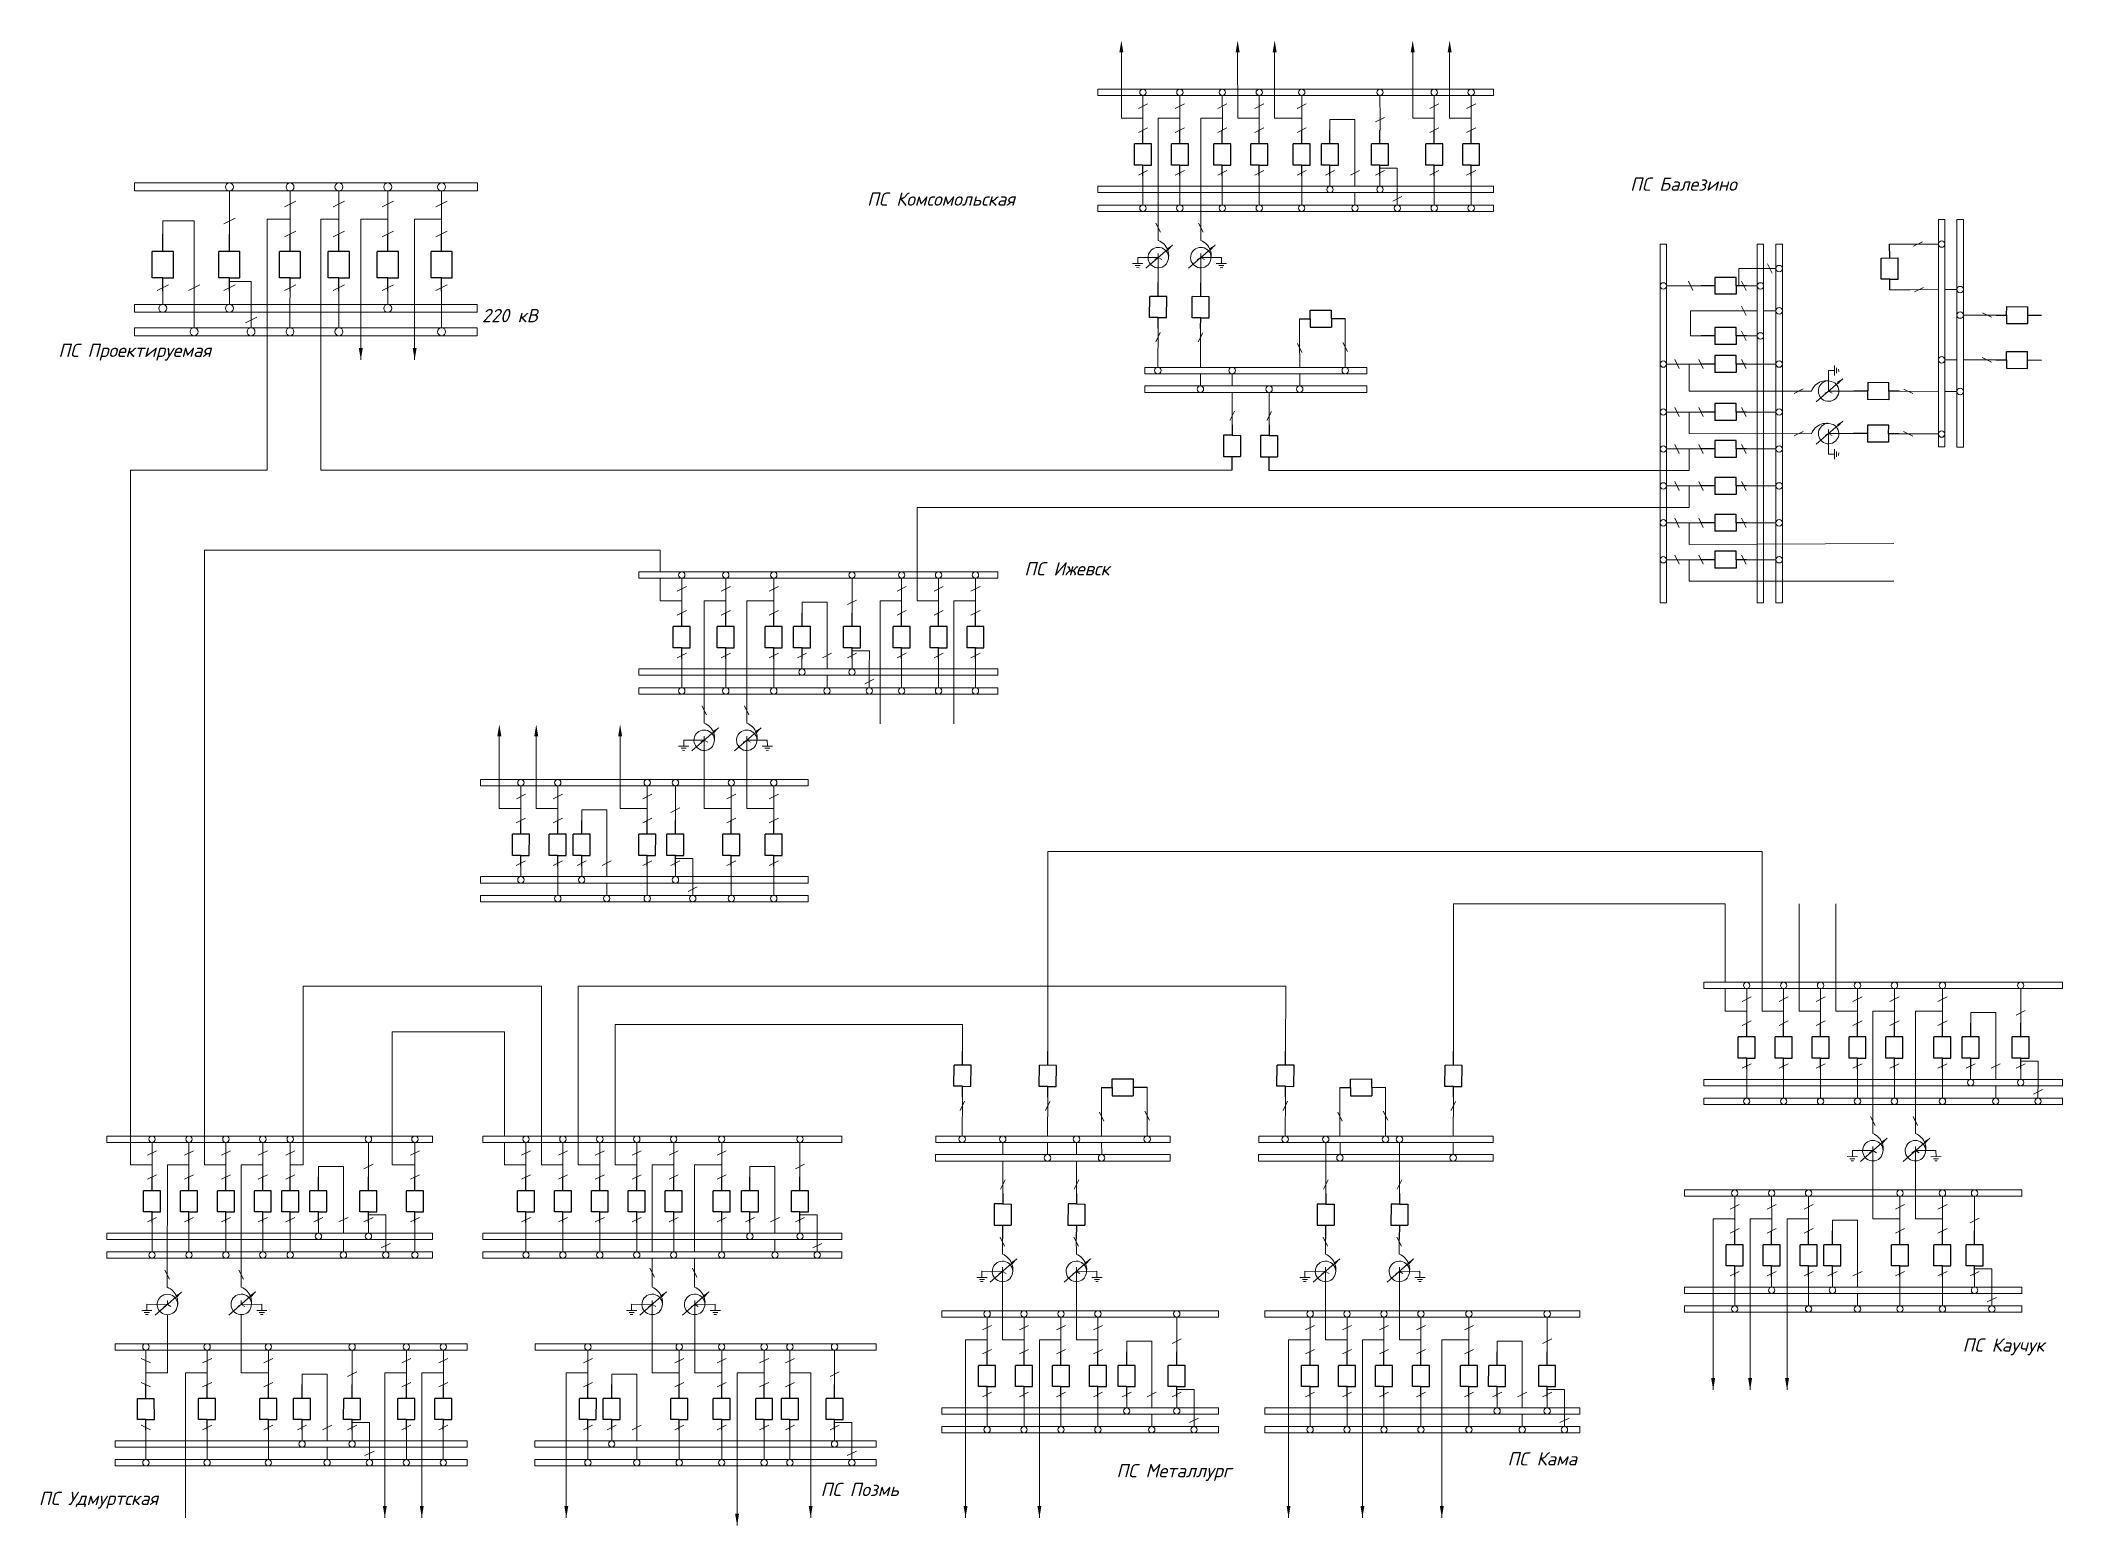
# Model space of a CAD drawing. Header units: millimetres. Extents: x 50 to 7736, y -4274 to -131.
# Drawn here: x 1143 to 1906, y -2254 to -1694 of the extents above; entities that cross this region are included whole.
import ezdxf

# ---------------------------------------------------------------- set-up
doc = ezdxf.new("R2010")
doc.units = ezdxf.units.MM
doc.layers.add('СХЕМА1', color=7, linetype='Continuous')
for name, color, linetype, lineweight in [('текст', 6, 'Continuous', 30), ('тонкая', 7, 'Continuous', 20), ('штриховка', 2, 'Continuous', 20)]:
    doc.layers.add(name, color=color, linetype=linetype, lineweight=lineweight)
doc.styles.add('ГОСТ', font='isocpeui.ttf')

msp = doc.modelspace()

# ---------------------------------------------------------------- texts
at = {"layer": 'текст', "color": 18, "lineweight": 15, "true_color": 0x000000, "char_height": 5, "attachment_point": 1, "style": 'ГОСТ'}
for s, width, heights, insert in [('ПС Балезино', 62.0516, [13.22], (1743.32, -1745.35)), ('ПС Комсомольская', 62.0516, [13.22], (1455.39, -1750.99)), ('220 кВ', 29.4775, [14.71], (1310.07, -1794.96)), ('ПС Проектируемая', 71.2742, [14.07], (1150.24, -1808.09)), ('ПС Ижевск', 49.4034, [13.87], (1514.72, -1890.54)), ('ПС Каучук', 49.4034, [13.87], (1868.75, -2183.57)), ('ПС Кама', 49.4034, [13.87], (1697.01, -2226.55)), ('ПС Металлург', 49.4034, [13.87], (1549.47, -2231.01)), ('ПС Удмуртская', 49.4034, [13.87], (1142.87, -2241.48)), ('ПС Позмь', 49.4034, [13.87], (1437.85, -2238.11))]:
    msp.add_mtext_dynamic_manual_height_columns(s, width=width, gutter_width=12.5, heights=heights, dxfattribs=dict(at, insert=insert))

# ---------------------------------------------------------------- blocks, each defined once
blk = doc.blocks.new('Выключатель')
for p, q in [((0, 10), (0, 16.5)), ((-4, 0), (-4, 10)), ((-4, 10), (4, 10)), ((4, 0), (4, 10)), ((0, 0), (-4, 0)), ((0, 0), (4, 0)), ((0, -5), (0, 0))]:
    blk.add_line(p, q)

# ---------------------------------------------------------------- linework, layer by layer
at = {"lineweight": 15}
for p, q in [((1551.34, -1698.05), (1551.34, -1722.92)), ((1595.24, -1722.92), (1595.21, -1698.05)), ((1609.18, -1722.92), (1609.18, -1698.05)), ((1661.26, -1698.05), (1661.26, -1722.92)), ((1675.2, -1722.92), (1675.2, -1698.05)), ((1691.72, -1714.39), (1691.72, -1711.99)), ((1565.28, -1722.92), (1565.25, -1769.08)), ((1581.3, -1722.92), (1581.3, -1769.08)), ((1691.72, -1751.05), (1691.72, -1748.65)), ((1691.72, -1758.12), (1691.72, -1755.72)), ((1859.63, -1847.06), (1859.63, -1761.17)), ((1862.08, -1761.17), (1859.63, -1761.17)), ((1862.08, -1847.06), (1862.08, -1761.17)), ((1866.62, -1847.1), (1866.62, -1761.17)), ((1869.07, -1761.17), (1866.62, -1761.17)), ((1869.07, -1847.1), (1869.07, -1761.17)), ((1559.46, -1777.84), (1555.59, -1777.82)), ((1557.53, -1775.5), (1557.52, -1777.83)), ((1565.28, -1775.54), (1557.53, -1775.5)), ((1563.94, -1776.35), (1565.28, -1775.54)), ((1565.28, -1775.54), (1565.27, -1774.02)), ((1565.28, -1775.54), (1566.62, -1776.33)), ((1565.28, -1785.12), (1565.28, -1775.57)), ((1580, -1776.35), (1581.33, -1775.54)), ((1581.33, -1775.54), (1581.33, -1774.02)), ((1581.33, -1775.54), (1589.08, -1775.5)), ((1581.33, -1775.54), (1581.33, -1785.12)), ((1581.33, -1775.54), (1582.68, -1776.33)), ((1587.15, -1777.84), (1591.03, -1777.82)), ((1589.08, -1775.5), (1589.09, -1777.83)), ((1754.62, -1770.45), (1757.02, -1770.45)), ((1791.28, -1770.45), (1793.68, -1770.45)), ((1798.35, -1770.45), (1800.75, -1770.45)), ((1558.49, -1778.61), (1556.55, -1778.6)), ((1558, -1779.38), (1557.03, -1779.37)), ((1588.13, -1778.61), (1590.06, -1778.6)), ((1588.61, -1779.38), (1589.58, -1779.37)), ((1881.38, -1797.25), (1869.07, -1797.25)), ((1866.62, -1814.15), (1862.08, -1814.15)), ((1881.29, -1814.15), (1869.07, -1814.15)), ((1560.24, -1817), (1560.23, -1817)), ((1560.23, -1819.45), (1560.23, -1817)), ((1560.23, -1817), (1643.92, -1817)), ((1560.23, -1819.45), (1643.92, -1819.45)), ((1593.14, -1823.99), (1593.14, -1819.45)), ((1643.92, -1819.45), (1643.92, -1817)), ((1818.13, -1818.21), (1820.46, -1818.2)), ((1818.17, -1825.96), (1818.13, -1818.21)), ((1820.47, -1820.13), (1820.45, -1816.26)), ((1821.24, -1819.16), (1821.23, -1817.23)), ((1822.01, -1818.67), (1822, -1817.71)), ((1560.2, -1823.99), (1560.19, -1823.99)), ((1560.19, -1826.44), (1560.19, -1823.99)), ((1560.19, -1823.99), (1643.92, -1823.99)), ((1560.19, -1826.44), (1643.92, -1826.44)), ((1593.14, -1838.66), (1593.14, -1826.44)), ((1607.08, -1838.75), (1607.08, -1826.44)), ((1643.92, -1826.44), (1643.92, -1823.99)), ((1765.55, -1825.99), (1811.71, -1825.99)), ((1816.84, -1826.76), (1818.17, -1825.96)), ((1818.17, -1825.96), (1818.17, -1824.43)), ((1818.17, -1825.96), (1819.52, -1826.75)), ((1818.17, -1825.96), (1827.75, -1825.96)), ((1765.55, -1842.01), (1811.71, -1842.04)), ((1816.87, -1842.78), (1818.21, -1841.98)), ((1818.17, -1842.01), (1818.13, -1849.75)), ((1818.21, -1841.98), (1818.2, -1840.45)), ((1827.75, -1842.01), (1818.2, -1842.01)), ((1818.21, -1841.98), (1819.55, -1842.77)), ((1818.13, -1849.75), (1820.46, -1849.77)), ((1820.47, -1847.83), (1820.45, -1851.7)), ((1821.24, -1848.8), (1821.23, -1850.74)), ((1822.01, -1849.29), (1822, -1850.26)), ((1859.63, -1847.05), (1859.63, -1847.06)), ((1862.08, -1847.06), (1859.63, -1847.06)), ((1866.62, -1847.09), (1866.62, -1847.1)), ((1869.07, -1847.1), (1866.62, -1847.1)), ((1177.43, -1855.86), (1177.43, -2118.11)), ((1228.97, -1855.86), (1177.43, -1855.86)), ((1593.05, -1855.86), (1249.29, -1855.86)), ((1606.99, -1855.95), (1765.55, -1855.95)), ((1474.23, -1905.13), (1474.23, -1869.89)), ((1765.55, -1869.89), (1474.23, -1869.89)), ((1765.55, -1883.83), (1842.86, -1883.5)), ((1205.31, -2118.11), (1205.31, -1886.03)), ((1377.36, -1886.03), (1205.31, -1886.03)), ((1377.36, -1886.03), (1377.36, -1894.2)), ((1377.36, -1896.6), (1377.36, -1905.13)), ((1504.66, -1894.2), (1504.66, -1896.6)), ((1842.86, -1897.75), (1765.55, -1897.75)), ((1393.94, -1905.13), (1393.92, -1951.3)), ((1409.96, -1905.13), (1409.96, -1951.29)), ((1460.29, -1905.13), (1460.29, -1951.52)), ((1488.17, -1905.13), (1488.17, -1951.52)), ((1504.66, -1930.86), (1504.66, -1933.26)), ((1504.66, -1937.93), (1504.66, -1940.33)), ((1316.61, -1983.54), (1316.61, -1956.25)), ((1330.55, -1983.54), (1330.55, -1956.25)), ((1388.12, -1960.05), (1384.25, -1960.03)), ((1387.15, -1960.82), (1385.21, -1960.81)), ((1386.19, -1957.71), (1386.18, -1960.04)), ((1393.94, -1957.75), (1386.19, -1957.71)), ((1392.6, -1958.56), (1393.94, -1957.75)), ((1393.94, -1957.75), (1393.93, -1956.23)), ((1393.94, -1957.75), (1395.28, -1958.54)), ((1408.66, -1958.56), (1409.99, -1957.75)), ((1409.99, -1957.75), (1409.98, -1956.23)), ((1409.99, -1957.75), (1417.74, -1957.71)), ((1409.99, -1957.75), (1411.34, -1958.54)), ((1415.81, -1960.05), (1419.68, -1960.03)), ((1416.79, -1960.81), (1418.72, -1960.8)), ((1417.74, -1957.71), (1417.75, -1960.04)), ((1386.66, -1961.59), (1385.69, -1961.58)), ((1417.27, -1961.59), (1418.24, -1961.58)), ((1309.57, -1975.01), (1309.57, -1972.61)), ((1433.12, -1972.61), (1433.12, -1975.01)), ((1793.1, -1999.78), (1523.64, -1999.78)), ((1523.64, -2075.3), (1523.64, -1999.78)), ((1793.1, -2060.07), (1793.1, -1999.78)), ((1309.57, -2011.67), (1309.57, -2009.27)), ((1433.12, -2009.27), (1433.12, -2011.67)), ((1309.57, -2018.74), (1309.57, -2016.34)), ((1433.12, -2016.34), (1433.12, -2018.74)), ((1779.18, -2019.52), (1676.72, -2019.52)), ((1676.72, -2075.31), (1676.72, -2019.52)), ((1779.18, -2019.52), (1779.18, -2049.13)), ((1807.04, -2060.07), (1807.04, -2019.52)), ((1820.98, -2060.07), (1820.98, -2019.52)), ((1242.59, -2067.83), (1242.59, -2050.62)), ((1242.59, -2050.62), (1332.47, -2050.62)), ((1332.47, -2118.11), (1332.47, -2050.62)), ((1346.41, -2118.11), (1346.41, -2050.62)), ((1346.41, -2050.62), (1613.45, -2050.62)), ((1613.45, -2050.62), (1613.33, -2075.22)), ((1779.18, -2051.53), (1779.18, -2060.07)), ((1906.48, -2049.13), (1906.48, -2051.53)), ((1834.92, -2060.07), (1834.89, -2106.23)), ((1850.94, -2060.07), (1850.94, -2106.23)), ((1360.35, -2118.11), (1360.35, -2065.04)), ((1491.44, -2065.04), (1360.35, -2065.04)), ((1491.44, -2075.21), (1491.44, -2065.04)), ((1242.59, -2118.11), (1242.59, -2067.83)), ((1276.15, -2118.11), (1276.15, -2067.83)), ((1276.15, -2067.83), (1318.55, -2067.83)), ((1318.55, -2067.83), (1318.55, -2107.18)), ((1906.48, -2085.8), (1906.48, -2088.2)), ((1906.48, -2092.87), (1906.48, -2095.27)), ((1291.4, -2109.58), (1291.4, -2107.18)), ((1318.55, -2109.58), (1318.55, -2118.11)), ((1445.85, -2107.18), (1445.85, -2109.58)), ((1481.28, -2109.63), (1481.28, -2107.18)), ((1481.28, -2107.18), (1569.79, -2107.18)), ((1481.28, -2109.63), (1569.79, -2109.63)), ((1506.57, -2114.17), (1506.57, -2109.63)), ((1534.42, -2114.17), (1534.42, -2109.63)), ((1569.79, -2109.63), (1569.79, -2107.18)), ((1603.16, -2109.64), (1603.16, -2107.19)), ((1603.16, -2107.19), (1691.67, -2107.19)), ((1603.16, -2109.64), (1691.67, -2109.64)), ((1628.45, -2128.86), (1628.45, -2109.64)), ((1656.3, -2128.86), (1656.3, -2109.64)), ((1691.67, -2109.64), (1691.67, -2107.19)), ((1827.17, -2112.65), (1827.16, -2114.97)), ((1834.92, -2112.69), (1827.17, -2112.65)), ((1833.58, -2113.49), (1834.92, -2112.69)), ((1834.92, -2112.69), (1834.91, -2111.16)), ((1834.92, -2112.69), (1836.26, -2113.48)), ((1849.64, -2113.49), (1850.97, -2112.69)), ((1850.97, -2112.69), (1850.97, -2111.16)), ((1850.97, -2112.69), (1858.72, -2112.65)), ((1850.97, -2112.69), (1852.32, -2113.48)), ((1858.72, -2112.65), (1858.73, -2114.97)), ((1191.37, -2118.11), (1191.34, -2164.28)), ((1219.25, -2118.11), (1219.22, -2164.27)), ((1374.29, -2118.11), (1374.29, -2150.91)), ((1390.31, -2118.11), (1390.31, -2150.91)), ((1481.24, -2116.62), (1481.24, -2114.17)), ((1481.24, -2114.17), (1569.79, -2114.17)), ((1481.24, -2116.62), (1569.79, -2116.62)), ((1506.57, -2128.84), (1506.57, -2116.62)), ((1534.42, -2128.84), (1534.42, -2116.62)), ((1569.79, -2116.62), (1569.79, -2114.17)), ((1603.12, -2116.63), (1603.12, -2114.18)), ((1603.12, -2114.18), (1691.67, -2114.18)), ((1603.12, -2116.63), (1691.67, -2116.63)), ((1691.67, -2116.63), (1691.67, -2114.18)), ((1829.1, -2114.98), (1825.23, -2114.96)), ((1828.13, -2115.75), (1826.19, -2115.74)), ((1827.64, -2116.52), (1826.67, -2116.52)), ((1856.79, -2114.98), (1860.67, -2114.96)), ((1857.77, -2115.75), (1859.7, -2115.74)), ((1858.25, -2116.52), (1859.22, -2116.52)), ((1891.14, -2127.54), (1891.14, -2129.94)), ((1291.4, -2146.24), (1291.4, -2143.84)), ((1445.85, -2143.84), (1445.85, -2146.24)), ((1774.64, -2138.47), (1774.64, -2203.05)), ((1788.58, -2138.47), (1788.58, -2203.05)), ((1802.52, -2138.47), (1802.52, -2203.05)), ((1291.4, -2153.31), (1291.4, -2150.91)), ((1445.85, -2150.91), (1445.85, -2153.31)), ((1506.48, -2146.04), (1506.45, -2151.81)), ((1534.33, -2146.04), (1534.35, -2151.82)), ((1628.33, -2151.81), (1628.36, -2146.05)), ((1656.21, -2151.81), (1656.21, -2146.05)), ((1374.29, -2153.31), (1374.29, -2164.28)), ((1390.31, -2153.31), (1390.31, -2164.27)), ((1498.73, -2158.23), (1498.72, -2160.56)), ((1506.48, -2158.27), (1498.73, -2158.23)), ((1505.14, -2159.08), (1506.48, -2158.27)), ((1506.48, -2158.27), (1506.47, -2156.75)), ((1506.48, -2184.06), (1506.48, -2158.27)), ((1506.48, -2158.27), (1507.82, -2159.07)), ((1533.02, -2159.08), (1534.36, -2158.27)), ((1534.36, -2158.27), (1534.35, -2156.75)), ((1534.36, -2158.27), (1542.1, -2158.23)), ((1534.36, -2184.06), (1534.36, -2158.27)), ((1534.36, -2158.27), (1535.7, -2159.07)), ((1542.1, -2158.23), (1542.11, -2160.56)), ((1620.62, -2158.23), (1620.6, -2160.56)), ((1628.36, -2158.27), (1620.62, -2158.23)), ((1627.02, -2159.08), (1628.36, -2158.27)), ((1628.36, -2158.27), (1628.35, -2156.75)), ((1628.36, -2184.06), (1628.36, -2158.27)), ((1628.36, -2158.27), (1629.71, -2159.07)), ((1654.9, -2159.08), (1656.24, -2158.27)), ((1656.24, -2158.27), (1656.23, -2156.75)), ((1656.24, -2158.27), (1663.98, -2158.23)), ((1656.24, -2184.06), (1656.24, -2158.27)), ((1656.24, -2158.27), (1657.58, -2159.07)), ((1663.98, -2158.23), (1663.99, -2160.56)), ((1500.66, -2160.57), (1496.79, -2160.55)), ((1499.69, -2161.34), (1497.75, -2161.33)), ((1499.2, -2162.11), (1498.23, -2162.1)), ((1540.18, -2160.57), (1544.05, -2160.55)), ((1541.15, -2161.34), (1543.09, -2161.33)), ((1541.64, -2162.11), (1542.61, -2162.1)), ((1622.54, -2160.57), (1618.67, -2160.55)), ((1621.57, -2161.34), (1619.63, -2161.33)), ((1621.08, -2162.11), (1620.11, -2162.1)), ((1662.06, -2160.57), (1665.93, -2160.55)), ((1663.03, -2161.34), (1664.97, -2161.33)), ((1663.52, -2162.11), (1664.49, -2162.1)), ((1891.14, -2164.2), (1891.14, -2166.6)), ((1185.55, -2173.03), (1181.68, -2173.01)), ((1184.58, -2173.8), (1182.64, -2173.79)), ((1184.09, -2174.58), (1183.12, -2174.57)), ((1183.63, -2170.7), (1183.62, -2173.02)), ((1191.37, -2170.74), (1183.63, -2170.7)), ((1190.04, -2171.55), (1191.37, -2170.74)), ((1191.37, -2170.74), (1191.36, -2169.22)), ((1191.37, -2170.74), (1192.72, -2171.53)), ((1217.91, -2171.54), (1219.25, -2170.73)), ((1219.25, -2170.73), (1219.24, -2169.21)), ((1219.25, -2170.73), (1226.99, -2170.69)), ((1219.25, -2170.73), (1220.6, -2171.52)), ((1225.07, -2173.02), (1228.94, -2173)), ((1226.04, -2173.79), (1227.98, -2173.78)), ((1226.53, -2174.56), (1227.5, -2174.56)), ((1226.99, -2170.69), (1227.01, -2173.01)), ((1368.47, -2173.02), (1364.59, -2173)), ((1367.49, -2173.79), (1365.56, -2173.78)), ((1367.01, -2174.57), (1366.04, -2174.56)), ((1366.54, -2170.69), (1366.53, -2173.01)), ((1374.29, -2170.73), (1366.54, -2170.69)), ((1372.95, -2171.54), (1374.29, -2170.73)), ((1374.29, -2170.73), (1374.28, -2169.21)), ((1374.29, -2170.73), (1375.63, -2171.52)), ((1389.01, -2171.54), (1390.34, -2170.73)), ((1390.34, -2170.73), (1390.33, -2169.21)), ((1390.34, -2170.73), (1398.09, -2170.69)), ((1390.34, -2170.73), (1391.69, -2171.52)), ((1396.16, -2173.02), (1400.03, -2173)), ((1397.13, -2173.79), (1399.07, -2173.78)), ((1397.62, -2174.56), (1398.59, -2174.56)), ((1398.09, -2170.69), (1398.1, -2173.01)), ((1588.02, -2173.13), (1588.02, -2175.53)), ((1724.34, -2175.53), (1724.34, -2173.13)), ((1891.14, -2171.28), (1891.14, -2173.68)), ((1191.37, -2196.52), (1191.37, -2174.63)), ((1219.25, -2196.52), (1219.25, -2174.63)), ((1304.5, -2185.58), (1304.5, -2187.98)), ((1458.77, -2185.58), (1458.77, -2187.98)), ((1492.54, -2251.29), (1492.54, -2184.06)), ((1520.42, -2184.06), (1520.42, -2251.29)), ((1614.42, -2251.29), (1614.42, -2184.06)), ((1642.3, -2184.06), (1642.3, -2251.29)), ((1672.26, -2184.06), (1672.26, -2251.29)), ((1198.23, -2196.52), (1198.23, -2251.29)), ((1273.42, -2251.29), (1273.42, -2196.52)), ((1287.36, -2196.52), (1287.36, -2251.29)), ((1341.89, -2196.52), (1341.89, -2251.29)), ((1434.1, -2251.29), (1434.1, -2196.52)), ((1588.02, -2209.79), (1588.02, -2212.19)), ((1724.34, -2212.19), (1724.34, -2209.79)), ((1588.02, -2216.86), (1588.02, -2219.26)), ((1724.34, -2219.26), (1724.34, -2216.86)), ((1304.5, -2222.25), (1304.5, -2224.65)), ((1458.77, -2222.25), (1458.77, -2224.65)), ((1304.5, -2229.32), (1304.5, -2231.72)), ((1458.77, -2229.32), (1458.77, -2231.72))]:
    msp.add_line(p, q, dxfattribs=at)
at = {"color": 18, "lineweight": 15, "true_color": 0x000000}
for p, q in [((1848.87, -1770.48), (1841.23, -1770.52)), ((1848.87, -1770.48), (1859.63, -1770.46)), ((1848.96, -1787.68), (1841.32, -1787.72)), ((1848.96, -1787.68), (1859.63, -1787.66)), ((1862.08, -1787.65), (1866.62, -1787.64)), ((1618.6, -1806.33), (1618.56, -1798.69)), ((1635.8, -1806.24), (1635.76, -1798.6)), ((1565.19, -1802.23), (1565.14, -1817)), ((1581.24, -1802.32), (1581.19, -1817)), ((1618.6, -1806.33), (1618.62, -1817)), ((1635.8, -1806.24), (1635.82, -1817)), ((1859.63, -1815.69), (1859.63, -1815.69)), ((1564.15, -1817.05), (1564.15, -1817.02)), ((1564.15, -1817.05), (1564.15, -1817.02)), ((1569.1, -1819.45), (1569.1, -1819.5)), ((1581.18, -1819.45), (1581.17, -1823.99)), ((1591.6, -1817), (1591.6, -1817)), ((1618.63, -1819.45), (1618.64, -1823.99)), ((1564.12, -1824.04), (1564.12, -1824.01)), ((1844.95, -1826.05), (1859.63, -1826.1)), ((1862.08, -1826.1), (1866.62, -1826.12)), ((1862.08, -1838.18), (1862.13, -1838.19)), ((1844.86, -1842.1), (1859.63, -1842.15)), ((1859.68, -1843.14), (1859.65, -1843.14)), ((1859.68, -1843.14), (1859.65, -1843.14)), ((1866.67, -1843.17), (1866.64, -1843.17)), ((1543.87, -2096.51), (1543.83, -2088.86)), ((1561.07, -2096.42), (1561.03, -2088.77)), ((1633.81, -2096.52), (1633.77, -2088.88)), ((1651.01, -2096.43), (1650.97, -2088.79)), ((1491.35, -2092.41), (1491.31, -2107.18)), ((1523.55, -2092.49), (1523.5, -2107.18)), ((1543.87, -2096.51), (1543.89, -2107.18)), ((1561.07, -2096.42), (1561.09, -2107.18)), ((1613.24, -2092.42), (1613.19, -2107.19)), ((1633.81, -2096.52), (1633.83, -2107.19)), ((1651.01, -2096.43), (1651.03, -2107.19)), ((1676.63, -2092.51), (1676.58, -2107.19)), ((1505.02, -2107.18), (1505.02, -2107.18)), ((1523.49, -2109.63), (1523.48, -2114.17)), ((1543.9, -2109.63), (1543.91, -2114.17)), ((1626.9, -2107.19), (1626.9, -2107.19)), ((1633.84, -2109.64), (1633.85, -2114.18)), ((1676.57, -2109.64), (1676.55, -2114.18))]:
    msp.add_line(p, q, dxfattribs=at)
at = {"lineweight": 15}
for centre, radius in [((1559.47, -1713.19), 1.2), ((1573.41, -1713.19), 1.2), ((1589.43, -1713.19), 1.2), ((1603.37, -1713.19), 1.2), ((1619.4, -1713.19), 1.2), ((1648.92, -1713.19), 1.2), ((1669.39, -1713.19), 1.2), ((1683.33, -1713.19), 1.2), ((1214.76, -1748.9), 1.5), ((1237.64, -1748.9), 1.5), ((1256.07, -1748.9), 1.5), ((1274.51, -1748.9), 1.5), ((1294.84, -1748.9), 1.5), ((1630.04, -1749.85), 1.2), ((1648.92, -1749.85), 1.2), ((1559.47, -1756.92), 1.2), ((1573.4, -1756.92), 1.2), ((1589.43, -1756.92), 1.2), ((1603.37, -1756.92), 1.2), ((1619.39, -1756.92), 1.2), ((1639.49, -1756.92), 1.2), ((1655.45, -1756.92), 1.2), ((1669.39, -1756.92), 1.2), ((1683.33, -1756.92), 1.2), ((1860.86, -1770.46), 1.23), ((1755.82, -1786.24), 1.2), ((1792.48, -1786.24), 1.2), ((1799.55, -1779.71), 1.2), ((1867.85, -1787.66), 1.23), ((1189.61, -1794.73), 1.5), ((1214.76, -1794.73), 1.5), ((1274.51, -1794.73), 1.5), ((1799.55, -1795.67), 1.2), ((1867.85, -1797.26), 1.23), ((1201.43, -1803.57), 1.5), ((1222.92, -1803.57), 1.5), ((1237.63, -1803.57), 1.5), ((1256.07, -1803.57), 1.5), ((1294.83, -1803.57), 1.5), ((1792.48, -1805.12), 1.2), ((1755.82, -1815.77), 1.2), ((1799.55, -1815.77), 1.2), ((1860.86, -1814.16), 1.23), ((1565.12, -1818.23), 1.23), ((1593.13, -1818.23), 1.23), ((1635.82, -1818.23), 1.23), ((1581.14, -1825.22), 1.23), ((1607.07, -1825.22), 1.23), ((1618.62, -1825.22), 1.23), ((1867.85, -1826.14), 1.23), ((1755.82, -1833.88), 1.2), ((1799.55, -1833.88), 1.2), ((1860.86, -1842.17), 1.23), ((1755.82, -1847.82), 1.2), ((1799.55, -1847.82), 1.2), ((1755.82, -1861.76), 1.2), ((1799.55, -1861.76), 1.2), ((1755.82, -1875.7), 1.2), ((1799.55, -1875.7), 1.2), ((1755.82, -1889.64), 1.2), ((1799.55, -1889.64), 1.2), ((1385.47, -1895.4), 1.2), ((1402.07, -1895.4), 1.2), ((1420.18, -1895.4), 1.2), ((1449.71, -1895.4), 1.2), ((1468.41, -1895.4), 1.2), ((1482.35, -1895.4), 1.2), ((1496.29, -1895.4), 1.2), ((1385.47, -1939.13), 1.2), ((1402.06, -1939.13), 1.2), ((1420.17, -1939.13), 1.2), ((1430.82, -1932.06), 1.2), ((1440.27, -1939.13), 1.2), ((1449.7, -1932.06), 1.2), ((1456.23, -1939.13), 1.2), ((1468.41, -1939.13), 1.2), ((1482.35, -1939.13), 1.2), ((1496.29, -1939.13), 1.2), ((1324.74, -1973.81), 1.2), ((1338.68, -1973.81), 1.2), ((1372.41, -1973.81), 1.2), ((1383.07, -1973.81), 1.2), ((1404.15, -1973.81), 1.2), ((1420.18, -1973.81), 1.2), ((1324.74, -2010.47), 1.2), ((1347.69, -2010.47), 1.2), ((1383.07, -2010.47), 1.2), ((1338.68, -2017.54), 1.2), ((1357.14, -2017.54), 1.2), ((1372.41, -2017.54), 1.2), ((1389.6, -2017.54), 1.2), ((1404.15, -2017.54), 1.2), ((1420.17, -2017.54), 1.2), ((1787.29, -2050.33), 1.2), ((1801.23, -2050.33), 1.2), ((1815.17, -2050.33), 1.2), ((1829.11, -2050.33), 1.2), ((1843.05, -2050.33), 1.2), ((1861.16, -2050.33), 1.2), ((1890.69, -2050.33), 1.2), ((1871.8, -2087), 1.2), ((1890.69, -2087), 1.2), ((1787.29, -2094.07), 1.2), ((1801.23, -2094.07), 1.2), ((1815.17, -2094.07), 1.2), ((1829.11, -2094.07), 1.2), ((1843.04, -2094.07), 1.2), ((1861.15, -2094.07), 1.2), ((1881.25, -2094.07), 1.2), ((1897.21, -2094.07), 1.2), ((1185.56, -2108.38), 1.2), ((1199.5, -2108.38), 1.2), ((1213.44, -2108.38), 1.2), ((1227.38, -2108.38), 1.2), ((1237.71, -2108.38), 1.2), ((1267.24, -2108.38), 1.2), ((1284.77, -2108.38), 1.2), ((1326.66, -2108.38), 1.2), ((1340.6, -2108.38), 1.2), ((1354.54, -2108.38), 1.2), ((1368.48, -2108.38), 1.2), ((1382.42, -2108.38), 1.2), ((1400.53, -2108.38), 1.2), ((1430.05, -2108.38), 1.2), ((1491.28, -2108.4), 1.23), ((1506.55, -2108.4), 1.23), ((1534.4, -2108.4), 1.23), ((1561.09, -2108.4), 1.23), ((1613.16, -2108.42), 1.23), ((1628.43, -2108.42), 1.23), ((1651.03, -2108.42), 1.23), ((1656.28, -2108.42), 1.23), ((1523.45, -2115.39), 1.23), ((1543.89, -2115.39), 1.23), ((1633.83, -2115.41), 1.23), ((1676.53, -2115.41), 1.23), ((1782.77, -2128.74), 1.2), ((1796.71, -2128.74), 1.2), ((1810.65, -2128.74), 1.2), ((1845.13, -2128.74), 1.2), ((1861.16, -2128.74), 1.2), ((1873.27, -2128.74), 1.2), ((1248.36, -2145.04), 1.2), ((1267.24, -2145.04), 1.2), ((1411.17, -2145.04), 1.2), ((1430.05, -2145.04), 1.2), ((1185.56, -2152.11), 1.2), ((1199.5, -2152.11), 1.2), ((1213.44, -2152.11), 1.2), ((1227.38, -2152.11), 1.2), ((1237.71, -2152.11), 1.2), ((1257.81, -2152.11), 1.2), ((1273.77, -2152.11), 1.2), ((1284.77, -2152.11), 1.2), ((1326.66, -2152.11), 1.2), ((1340.6, -2152.11), 1.2), ((1354.53, -2152.11), 1.2), ((1368.47, -2152.11), 1.2), ((1382.41, -2152.11), 1.2), ((1400.52, -2152.11), 1.2), ((1420.62, -2152.11), 1.2), ((1436.58, -2152.11), 1.2), ((1796.71, -2165.4), 1.2), ((1819.66, -2165.4), 1.2), ((1873.27, -2165.4), 1.2), ((1500.67, -2174.33), 1.2), ((1514.61, -2174.33), 1.2), ((1528.55, -2174.33), 1.2), ((1542.49, -2174.33), 1.2), ((1572.23, -2174.33), 1.2), ((1622.55, -2174.33), 1.2), ((1636.49, -2174.33), 1.2), ((1650.43, -2174.33), 1.2), ((1664.37, -2174.33), 1.2), ((1682.48, -2174.33), 1.2), ((1712.01, -2174.33), 1.2), ((1782.77, -2172.48), 1.2), ((1810.65, -2172.48), 1.2), ((1829.11, -2172.48), 1.2), ((1845.13, -2172.48), 1.2), ((1861.15, -2172.48), 1.2), ((1879.8, -2172.48), 1.2), ((1183.24, -2186.78), 1.2), ((1206.35, -2186.78), 1.2), ((1229.46, -2186.78), 1.2), ((1261.08, -2186.78), 1.2), ((1281.55, -2186.78), 1.2), ((1295.49, -2186.78), 1.2), ((1350.02, -2186.78), 1.2), ((1384.5, -2186.78), 1.2), ((1400.52, -2186.78), 1.2), ((1416.55, -2186.78), 1.2), ((1426.26, -2186.78), 1.2), ((1443.1, -2186.78), 1.2), ((1553.35, -2210.99), 1.2), ((1572.23, -2210.99), 1.2), ((1693.12, -2210.99), 1.2), ((1712.01, -2210.99), 1.2), ((1500.67, -2218.06), 1.2), ((1514.61, -2218.06), 1.2), ((1528.54, -2218.06), 1.2), ((1542.48, -2218.06), 1.2), ((1562.8, -2218.06), 1.2), ((1578.76, -2218.06), 1.2), ((1622.55, -2218.06), 1.2), ((1636.49, -2218.06), 1.2), ((1650.43, -2218.06), 1.2), ((1664.37, -2218.06), 1.2), ((1682.48, -2218.06), 1.2), ((1702.58, -2218.06), 1.2), ((1718.54, -2218.06), 1.2), ((1242.2, -2223.45), 1.2), ((1261.08, -2223.45), 1.2), ((1359.03, -2223.45), 1.2), ((1443.1, -2223.45), 1.2), ((1183.25, -2230.52), 1.2), ((1206.35, -2230.52), 1.2), ((1229.46, -2230.52), 1.2), ((1251.65, -2230.52), 1.2), ((1267.61, -2230.52), 1.2), ((1281.54, -2230.52), 1.2), ((1295.48, -2230.52), 1.2), ((1350.02, -2230.52), 1.2), ((1368.48, -2230.52), 1.2), ((1384.5, -2230.52), 1.2), ((1400.52, -2230.52), 1.2), ((1416.55, -2230.52), 1.2), ((1426.26, -2230.52), 1.2), ((1449.63, -2230.52), 1.2)]:
    msp.add_circle(centre, radius, dxfattribs=at)
for centre, radius, start, end in [((1563.05, -1774.82), 6.14, 329.68007, 69.04534), ((1579.11, -1774.82), 6.14, 329.68007, 69.04534), ((1565.28, -1775.57), 3.87, 0.30044, 322.57596), ((1581.33, -1775.57), 3.87, 0.30044, 322.57596), ((1817.45, -1828.18), 6.14, 59.68007, 159.04534), ((1818.2, -1825.95), 3.87, 90.30044, 52.57596), ((1817.45, -1844.24), 6.14, 59.68007, 159.04534), ((1818.2, -1842.01), 3.87, 90.30044, 52.57596), ((1391.71, -1957.03), 6.14, 329.68007, 69.04534), ((1407.77, -1957.03), 6.14, 329.68007, 69.04534), ((1393.94, -1957.78), 3.87, 0.30044, 322.57596), ((1409.99, -1957.78), 3.87, 0.30044, 322.57596), ((1834.92, -2112.71), 3.87, 0.30044, 322.57596), ((1832.69, -2111.96), 6.14, 329.68007, 69.04534), ((1850.97, -2112.71), 3.87, 0.30044, 322.57596), ((1848.75, -2111.96), 6.14, 329.68007, 69.04534), ((1506.48, -2158.3), 3.87, 0.30044, 322.57596), ((1504.25, -2157.55), 6.14, 329.68007, 69.04534), ((1534.36, -2158.3), 3.87, 0.30044, 322.57596), ((1532.13, -2157.55), 6.14, 329.68007, 69.04534), ((1628.36, -2158.3), 3.87, 0.30044, 322.57596), ((1626.13, -2157.55), 6.14, 329.68007, 69.04534), ((1656.24, -2158.3), 3.87, 0.30044, 322.57596), ((1654.01, -2157.55), 6.14, 329.68007, 69.04534), ((1191.37, -2170.77), 3.87, 0.30044, 322.57596), ((1189.14, -2170.02), 6.14, 329.68007, 69.04534), ((1219.25, -2170.75), 3.87, 0.30044, 322.57596), ((1217.02, -2170.01), 6.14, 329.68007, 69.04534), ((1374.29, -2170.75), 3.87, 0.30044, 322.57596), ((1372.06, -2170.01), 6.14, 329.68007, 69.04534), ((1390.34, -2170.75), 3.87, 0.30044, 322.57596), ((1388.11, -2170.01), 6.14, 329.68007, 69.04534)]:
    msp.add_arc(centre, radius, start, end, dxfattribs=at)
at = {"layer": 'СХЕМА1', "lineweight": 15}
for p, q in [((1561.19, -1717.53), (1557.76, -1719.24)), ((1575.13, -1717.53), (1571.7, -1719.24)), ((1591.16, -1717.53), (1587.73, -1719.24)), ((1605.09, -1717.53), (1601.67, -1719.24)), ((1621.12, -1717.53), (1617.69, -1719.24)), ((1650.65, -1722.66), (1647.22, -1724.37)), ((1671.12, -1717.53), (1667.69, -1719.24)), ((1685.05, -1717.53), (1681.63, -1719.24)), ((1561.19, -1726.59), (1557.76, -1728.3)), ((1575.13, -1726.59), (1571.7, -1728.3)), ((1591.15, -1726.59), (1587.73, -1728.3)), ((1605.09, -1726.59), (1601.67, -1728.3)), ((1621.12, -1726.59), (1617.69, -1728.3)), ((1671.11, -1726.59), (1667.69, -1728.3)), ((1685.05, -1726.59), (1681.63, -1728.3)), ((1561.19, -1742.73), (1557.76, -1744.44)), ((1575.13, -1742.73), (1571.7, -1744.44)), ((1591.15, -1742.73), (1587.73, -1744.44)), ((1605.09, -1742.73), (1601.67, -1744.44)), ((1621.12, -1742.73), (1617.69, -1744.44)), ((1631.77, -1742.73), (1628.34, -1744.44)), ((1641.21, -1742.73), (1637.79, -1744.44)), ((1650.65, -1742.73), (1647.22, -1744.44)), ((1671.11, -1742.73), (1667.69, -1744.44)), ((1685.05, -1742.73), (1681.63, -1744.44)), ((1239.79, -1754.33), (1235.51, -1756.47)), ((1258.23, -1754.33), (1253.94, -1756.47)), ((1276.67, -1754.33), (1272.38, -1756.47)), ((1296.99, -1754.33), (1292.7, -1756.47)), ((1657.18, -1752.52), (1653.75, -1754.24)), ((1216.91, -1760.74), (1212.63, -1762.88)), ((1239.79, -1765.65), (1235.51, -1767.79)), ((1258.23, -1765.65), (1253.94, -1767.79)), ((1276.67, -1765.65), (1272.38, -1767.79)), ((1296.99, -1765.65), (1292.7, -1767.79)), ((1765.29, -1784.52), (1767, -1787.95)), ((1785.36, -1784.52), (1787.07, -1787.95)), ((1795.15, -1777.99), (1796.87, -1781.42)), ((1191.77, -1785.83), (1187.48, -1787.97)), ((1203.58, -1785.83), (1199.29, -1787.97)), ((1216.92, -1785.83), (1212.63, -1787.97)), ((1239.79, -1785.83), (1235.51, -1787.97)), ((1258.23, -1785.83), (1253.94, -1787.97)), ((1276.66, -1785.83), (1272.38, -1787.97)), ((1296.99, -1785.83), (1292.7, -1787.97)), ((1225.08, -1798.07), (1220.79, -1800.21)), ((1785.36, -1793.95), (1787.07, -1797.38)), ((1785.36, -1803.4), (1787.07, -1806.83)), ((1760.16, -1814.05), (1761.87, -1817.48)), ((1769.22, -1814.05), (1770.93, -1817.48)), ((1785.36, -1814.05), (1787.07, -1817.48)), ((1760.16, -1832.16), (1761.87, -1835.59)), ((1769.22, -1832.16), (1770.93, -1835.59)), ((1785.36, -1832.16), (1787.07, -1835.59)), ((1760.16, -1846.1), (1761.87, -1849.53)), ((1769.22, -1846.1), (1770.93, -1849.53)), ((1785.36, -1846.1), (1787.07, -1849.53)), ((1760.16, -1860.04), (1761.87, -1863.47)), ((1769.22, -1860.04), (1770.93, -1863.47)), ((1785.36, -1860.04), (1787.07, -1863.47)), ((1760.16, -1873.98), (1761.87, -1877.4)), ((1769.22, -1873.98), (1770.93, -1877.41)), ((1785.36, -1873.98), (1787.07, -1877.41)), ((1760.16, -1887.92), (1761.87, -1891.34)), ((1769.22, -1887.92), (1770.93, -1891.34)), ((1785.36, -1887.92), (1787.07, -1891.34)), ((1387.19, -1899.74), (1383.76, -1901.45)), ((1403.79, -1899.74), (1400.36, -1901.45)), ((1421.9, -1899.74), (1418.47, -1901.45)), ((1470.14, -1899.74), (1466.71, -1901.45)), ((1484.08, -1899.74), (1480.65, -1901.45)), ((1498.02, -1899.74), (1494.59, -1901.45)), ((1451.43, -1904.87), (1448, -1906.58)), ((1387.19, -1908.8), (1383.76, -1910.51)), ((1403.79, -1908.8), (1400.36, -1910.51)), ((1421.9, -1908.8), (1418.47, -1910.51)), ((1470.14, -1908.8), (1466.71, -1910.51)), ((1484.08, -1908.8), (1480.65, -1910.51)), ((1498.02, -1908.8), (1494.59, -1910.51)), ((1387.19, -1924.94), (1383.76, -1926.65)), ((1403.79, -1924.94), (1400.36, -1926.65)), ((1421.9, -1924.94), (1418.47, -1926.65)), ((1432.55, -1924.94), (1429.12, -1926.65)), ((1441.99, -1924.94), (1438.57, -1926.65)), ((1451.43, -1924.94), (1448, -1926.65)), ((1470.14, -1924.94), (1466.71, -1926.65)), ((1484.08, -1924.94), (1480.65, -1926.65)), ((1498.02, -1924.94), (1494.59, -1926.65)), ((1457.96, -1934.73), (1454.53, -1936.45)), ((1326.46, -1978.15), (1323.04, -1979.86)), ((1340.4, -1978.15), (1336.97, -1979.86)), ((1374.14, -1978.15), (1370.71, -1979.86)), ((1384.79, -1983.28), (1381.36, -1984.99)), ((1405.88, -1978.15), (1402.45, -1979.86)), ((1421.9, -1978.15), (1418.47, -1979.86)), ((1326.46, -1987.21), (1323.03, -1988.92)), ((1340.4, -1987.21), (1336.97, -1988.92)), ((1374.14, -1987.21), (1370.71, -1988.92)), ((1405.87, -1987.21), (1402.45, -1988.92)), ((1421.9, -1987.21), (1418.47, -1988.92)), ((1326.46, -2003.35), (1323.03, -2005.06)), ((1340.4, -2003.35), (1336.97, -2005.06)), ((1349.41, -2003.35), (1345.98, -2005.06)), ((1358.86, -2003.35), (1355.43, -2005.06)), ((1374.14, -2003.35), (1370.71, -2005.06)), ((1384.79, -2003.35), (1381.36, -2005.06)), ((1405.87, -2003.35), (1402.45, -2005.06)), ((1421.9, -2003.35), (1418.47, -2005.06)), ((1391.32, -2013.14), (1387.89, -2014.86)), ((1789.01, -2054.67), (1785.58, -2056.39)), ((1802.95, -2054.67), (1799.52, -2056.39)), ((1816.89, -2054.67), (1813.46, -2056.39)), ((1830.83, -2054.67), (1827.4, -2056.39)), ((1844.77, -2054.67), (1841.34, -2056.39)), ((1862.88, -2054.67), (1859.45, -2056.39)), ((1892.41, -2059.8), (1888.98, -2061.52)), ((1789.01, -2063.73), (1785.58, -2065.45)), ((1802.95, -2063.73), (1799.52, -2065.45)), ((1816.89, -2063.73), (1813.46, -2065.45)), ((1830.83, -2063.73), (1827.4, -2065.45)), ((1844.77, -2063.73), (1841.34, -2065.45)), ((1862.88, -2063.73), (1859.45, -2065.45)), ((1789.01, -2079.88), (1785.58, -2081.59)), ((1802.95, -2079.88), (1799.52, -2081.59)), ((1816.89, -2079.88), (1813.46, -2081.59)), ((1830.83, -2079.88), (1827.4, -2081.59)), ((1844.77, -2079.88), (1841.34, -2081.59)), ((1862.88, -2079.88), (1859.45, -2081.59)), ((1873.53, -2079.88), (1870.1, -2081.59)), ((1882.97, -2079.88), (1879.55, -2081.59)), ((1892.41, -2079.88), (1888.98, -2081.59)), ((1898.94, -2089.67), (1895.51, -2091.38)), ((1187.29, -2112.72), (1183.86, -2114.43)), ((1201.22, -2112.72), (1197.8, -2114.43)), ((1215.16, -2112.72), (1211.74, -2114.43)), ((1229.1, -2112.72), (1225.67, -2114.43)), ((1239.43, -2112.72), (1236.01, -2114.43)), ((1286.5, -2112.72), (1283.07, -2114.43)), ((1328.38, -2112.72), (1324.95, -2114.43)), ((1342.32, -2112.72), (1338.89, -2114.43)), ((1356.26, -2112.72), (1352.83, -2114.43)), ((1370.2, -2112.72), (1366.77, -2114.43)), ((1384.14, -2112.72), (1380.71, -2114.43)), ((1402.25, -2112.72), (1398.82, -2114.43)), ((1268.96, -2117.85), (1265.53, -2119.56)), ((1431.78, -2117.85), (1428.35, -2119.56)), ((1187.28, -2121.78), (1183.86, -2123.49)), ((1201.22, -2121.78), (1197.8, -2123.49)), ((1215.16, -2121.78), (1211.74, -2123.49)), ((1229.1, -2121.78), (1225.67, -2123.49)), ((1239.43, -2121.78), (1236, -2123.49)), ((1286.5, -2121.78), (1283.07, -2123.49)), ((1328.38, -2121.78), (1324.95, -2123.49)), ((1342.32, -2121.78), (1338.89, -2123.49)), ((1356.26, -2121.78), (1352.83, -2123.49)), ((1370.2, -2121.78), (1366.77, -2123.49)), ((1384.14, -2121.78), (1380.71, -2123.49)), ((1402.25, -2121.78), (1398.82, -2123.49)), ((1784.5, -2133.08), (1781.07, -2134.8)), ((1798.44, -2133.08), (1795.01, -2134.8)), ((1812.38, -2133.08), (1808.95, -2134.8)), ((1846.86, -2133.08), (1843.43, -2134.8)), ((1862.88, -2133.08), (1859.45, -2134.8)), ((1187.28, -2137.92), (1183.86, -2139.63)), ((1201.22, -2137.92), (1197.8, -2139.63)), ((1215.16, -2137.92), (1211.73, -2139.63)), ((1229.1, -2137.92), (1225.67, -2139.63)), ((1239.43, -2137.92), (1236, -2139.63)), ((1250.08, -2137.92), (1246.65, -2139.63)), ((1259.53, -2137.92), (1256.1, -2139.63)), ((1268.96, -2137.92), (1265.53, -2139.63)), ((1286.5, -2137.92), (1283.07, -2139.63)), ((1328.38, -2137.92), (1324.95, -2139.63)), ((1342.32, -2137.92), (1338.89, -2139.63)), ((1356.26, -2137.92), (1352.83, -2139.63)), ((1370.2, -2137.92), (1366.77, -2139.63)), ((1384.14, -2137.92), (1380.71, -2139.63)), ((1402.25, -2137.92), (1398.82, -2139.63)), ((1412.9, -2137.92), (1409.47, -2139.63)), ((1422.34, -2137.92), (1418.92, -2139.63)), ((1431.78, -2137.92), (1428.35, -2139.63)), ((1784.5, -2142.14), (1781.07, -2143.86)), ((1798.44, -2142.14), (1795.01, -2143.86)), ((1812.38, -2142.14), (1808.95, -2143.86)), ((1846.85, -2142.14), (1843.43, -2143.86)), ((1862.88, -2142.14), (1859.45, -2143.86)), ((1874.99, -2138.21), (1871.56, -2139.93)), ((1275.49, -2147.71), (1272.06, -2149.43)), ((1438.31, -2147.71), (1434.88, -2149.43)), ((1784.5, -2158.28), (1781.07, -2160)), ((1798.44, -2158.28), (1795.01, -2160)), ((1812.37, -2158.28), (1808.95, -2160)), ((1821.38, -2158.28), (1817.96, -2160)), ((1830.83, -2158.28), (1827.4, -2160)), ((1846.85, -2158.28), (1843.43, -2160)), ((1862.88, -2158.28), (1859.45, -2160)), ((1874.99, -2158.28), (1871.56, -2160)), ((1881.52, -2168.08), (1878.09, -2169.79)), ((1502.39, -2178.67), (1498.96, -2180.38)), ((1516.33, -2178.67), (1512.9, -2180.38)), ((1530.27, -2178.67), (1526.84, -2180.38)), ((1544.21, -2178.67), (1540.78, -2180.38)), ((1624.27, -2178.67), (1620.84, -2180.38)), ((1638.21, -2178.67), (1634.78, -2180.38)), ((1652.15, -2178.67), (1648.72, -2180.38)), ((1666.09, -2178.67), (1662.66, -2180.38)), ((1684.2, -2178.67), (1680.77, -2180.38)), ((1502.39, -2187.73), (1498.96, -2189.44)), ((1516.33, -2187.73), (1512.9, -2189.44)), ((1530.27, -2187.73), (1526.84, -2189.44)), ((1544.21, -2187.73), (1540.78, -2189.44)), ((1573.95, -2183.8), (1570.52, -2185.51)), ((1624.27, -2187.73), (1620.84, -2189.44)), ((1638.21, -2187.73), (1634.78, -2189.44)), ((1652.15, -2187.73), (1648.72, -2189.44)), ((1666.09, -2187.73), (1662.66, -2189.44)), ((1684.2, -2187.73), (1680.77, -2189.44)), ((1713.73, -2183.8), (1710.3, -2185.51)), ((1181.52, -2191.12), (1184.95, -2192.84)), ((1208.08, -2191.12), (1204.65, -2192.84)), ((1231.19, -2191.12), (1227.76, -2192.84)), ((1262.8, -2196.25), (1259.37, -2197.97)), ((1283.27, -2191.12), (1279.84, -2192.84)), ((1297.21, -2191.12), (1293.78, -2192.84)), ((1351.75, -2191.12), (1348.32, -2192.84)), ((1386.22, -2191.12), (1382.8, -2192.84)), ((1402.25, -2191.12), (1398.82, -2192.84)), ((1418.27, -2191.12), (1414.85, -2192.84)), ((1427.99, -2191.12), (1424.56, -2192.84)), ((1444.82, -2196.25), (1441.4, -2197.97)), ((1181.52, -2200.18), (1184.95, -2201.9)), ((1208.08, -2200.18), (1204.65, -2201.9)), ((1231.19, -2200.18), (1227.76, -2201.9)), ((1283.27, -2200.18), (1279.84, -2201.9)), ((1297.21, -2200.18), (1293.78, -2201.9)), ((1351.74, -2200.18), (1348.32, -2201.9)), ((1386.22, -2200.18), (1382.8, -2201.9)), ((1402.25, -2200.18), (1398.82, -2201.9)), ((1418.27, -2200.18), (1414.84, -2201.9)), ((1427.99, -2200.18), (1424.56, -2201.9)), ((1502.39, -2203.87), (1498.96, -2205.58)), ((1516.33, -2203.87), (1512.9, -2205.58)), ((1530.27, -2203.87), (1526.84, -2205.58)), ((1544.21, -2203.87), (1540.78, -2205.58)), ((1555.07, -2203.87), (1551.64, -2205.58)), ((1564.52, -2203.87), (1561.09, -2205.58)), ((1573.95, -2203.87), (1570.52, -2205.58)), ((1624.27, -2203.87), (1620.84, -2205.58)), ((1638.21, -2203.87), (1634.78, -2205.58)), ((1652.15, -2203.87), (1648.72, -2205.58)), ((1666.09, -2203.87), (1662.66, -2205.58)), ((1684.2, -2203.87), (1680.77, -2205.58)), ((1694.85, -2203.87), (1691.42, -2205.58)), ((1704.3, -2203.87), (1700.87, -2205.58)), ((1713.73, -2203.87), (1710.3, -2205.58)), ((1181.52, -2216.33), (1184.95, -2218.04)), ((1208.08, -2216.33), (1204.65, -2218.04)), ((1231.19, -2216.33), (1227.76, -2218.04)), ((1243.92, -2216.33), (1240.49, -2218.04)), ((1253.37, -2216.33), (1249.94, -2218.04)), ((1262.8, -2216.33), (1259.38, -2218.04)), ((1283.27, -2216.33), (1279.84, -2218.04)), ((1297.21, -2216.33), (1293.78, -2218.04)), ((1351.74, -2216.33), (1348.32, -2218.04)), ((1360.75, -2216.33), (1357.32, -2218.04)), ((1370.2, -2216.33), (1366.77, -2218.04)), ((1386.22, -2216.33), (1382.79, -2218.04)), ((1402.25, -2216.33), (1398.82, -2218.04)), ((1418.27, -2216.33), (1414.84, -2218.04)), ((1427.99, -2216.33), (1424.56, -2218.04)), ((1444.83, -2216.33), (1441.4, -2218.04)), ((1580.48, -2213.66), (1577.05, -2215.38)), ((1720.26, -2213.66), (1716.83, -2215.38)), ((1269.33, -2226.12), (1265.91, -2227.83)), ((1451.36, -2226.12), (1447.93, -2227.83))]:
    msp.add_line(p, q, dxfattribs=at)
at = {"layer": 'СХЕМА1', "color": 18, "lineweight": 15, "true_color": 0x000000}
for p, q in [((1566.08, -1766.03), (1564.37, -1762.6)), ((1582.14, -1766.03), (1580.43, -1762.6)), ((1853.67, -1769.6), (1850.24, -1771.32)), ((1854.06, -1786.8), (1850.63, -1788.52)), ((1879.73, -1798.09), (1876.3, -1796.38)), ((1566.03, -1803.88), (1564.32, -1807.31)), ((1582.09, -1803.97), (1580.37, -1807.4)), ((1619.48, -1811.43), (1617.76, -1808)), ((1636.67, -1811.04), (1634.96, -1807.62)), ((1879.64, -1814.99), (1876.21, -1813.28)), ((1808.66, -1825.15), (1805.23, -1826.86)), ((1846.6, -1825.2), (1850.03, -1826.92)), ((1592.3, -1837.01), (1594.01, -1833.58)), ((1606.24, -1837.1), (1607.95, -1833.67)), ((1808.66, -1841.2), (1805.23, -1842.92)), ((1846.51, -1841.26), (1849.94, -1842.97)), ((1394.74, -1948.24), (1393.03, -1944.81)), ((1410.8, -1948.24), (1409.09, -1944.81)), ((1492.2, -2094.06), (1490.48, -2097.49)), ((1524.4, -2094.15), (1522.68, -2097.58)), ((1544.75, -2101.61), (1543.03, -2098.18)), ((1561.94, -2101.22), (1560.23, -2097.79)), ((1614.08, -2094.08), (1612.37, -2097.51)), ((1634.69, -2101.63), (1632.97, -2098.2)), ((1651.89, -2101.24), (1650.17, -2097.81)), ((1677.47, -2094.17), (1675.76, -2097.59)), ((1835.72, -2103.18), (1834.01, -2099.75)), ((1851.78, -2103.18), (1850.07, -2099.75)), ((1505.72, -2127.18), (1507.44, -2123.76)), ((1533.57, -2127.18), (1535.29, -2123.76)), ((1627.61, -2127.2), (1629.32, -2123.77)), ((1655.45, -2127.2), (1657.17, -2123.77)), ((1507.28, -2148.76), (1505.57, -2145.34)), ((1535.16, -2148.76), (1533.45, -2145.34)), ((1629.17, -2148.76), (1627.45, -2145.34)), ((1657.04, -2148.76), (1655.33, -2145.34)), ((1192.18, -2161.23), (1190.46, -2157.8)), ((1220.06, -2161.22), (1218.34, -2157.79)), ((1375.11, -2160.46), (1373.39, -2157.04)), ((1391.16, -2160.46), (1389.45, -2157.04))]:
    msp.add_line(p, q, dxfattribs=at)
at = {"layer": 'СХЕМА1', "lineweight": 15}
for points in [[(1552.08, -1698.05), (1550.59, -1698.05), (1551.34, -1693.59)], [(1595.96, -1698.05), (1594.47, -1698.05), (1595.21, -1693.59)], [(1609.93, -1698.05), (1608.44, -1698.05), (1609.18, -1693.59)], [(1662.01, -1698.05), (1660.52, -1698.05), (1661.26, -1693.59)], [(1675.95, -1698.05), (1674.46, -1698.05), (1675.2, -1693.59)], [(1263.6, -1809.67), (1265.09, -1809.67), (1264.35, -1814.14)], [(1283.93, -1809.67), (1285.41, -1809.67), (1284.67, -1814.14)], [(1317.36, -1956.25), (1315.87, -1956.25), (1316.61, -1951.79)], [(1331.29, -1956.25), (1329.81, -1956.25), (1330.55, -1951.79)], [(1362.94, -1956.25), (1361.46, -1956.25), (1362.2, -1951.79)], [(1773.9, -2198.59), (1775.39, -2198.59), (1774.64, -2203.05)], [(1787.84, -2198.59), (1789.33, -2198.59), (1788.58, -2203.05)], [(1801.78, -2198.59), (1803.27, -2198.59), (1802.52, -2203.05)], [(1272.67, -2246.82), (1274.16, -2246.82), (1273.42, -2251.29)], [(1286.61, -2246.82), (1288.1, -2246.82), (1287.36, -2251.29)], [(1341.15, -2246.82), (1342.64, -2246.82), (1341.89, -2251.29)], [(1405.59, -2249.77), (1407.08, -2249.77), (1406.34, -2254.24)], [(1433.35, -2246.82), (1434.84, -2246.82), (1434.1, -2251.29)], [(1491.8, -2246.82), (1493.28, -2246.82), (1492.54, -2251.29)], [(1519.67, -2246.82), (1521.16, -2246.82), (1520.42, -2251.29)], [(1613.68, -2246.82), (1615.16, -2246.82), (1614.42, -2251.29)], [(1641.56, -2246.82), (1643.04, -2246.82), (1642.3, -2251.29)], [(1671.52, -2246.82), (1673.01, -2246.82), (1672.26, -2251.29)]]:
    msp.add_solid(points, dxfattribs=at)
at = {"layer": 'тонкая', "color": 18, "lineweight": 15, "true_color": 0x000000}
for p, q in [((1560.62, -1779.6), (1570.64, -1770.87)), ((1576.68, -1779.6), (1586.7, -1770.87)), ((1813.52, -1830.01), (1823.54, -1821.28)), ((1813.55, -1846.04), (1823.57, -1837.3)), ((1389.28, -1961.81), (1399.3, -1953.08)), ((1405.34, -1961.81), (1415.36, -1953.08)), ((1830.26, -2116.75), (1840.28, -2108.01)), ((1846.32, -2116.75), (1856.34, -2108.01)), ((1501.82, -2162.33), (1511.84, -2153.6)), ((1529.7, -2162.33), (1539.72, -2153.6)), ((1623.7, -2162.33), (1633.72, -2153.6)), ((1651.58, -2162.33), (1661.6, -2153.6)), ((1186.72, -2174.8), (1196.74, -2166.07)), ((1214.6, -2174.79), (1224.62, -2166.06)), ((1369.63, -2174.79), (1379.65, -2166.06)), ((1385.69, -2174.79), (1395.71, -2166.06))]:
    msp.add_line(p, q, dxfattribs=at)
for points in [[(1568.49, -1772.11), (1569.11, -1772.83), (1570.95, -1770.6)], [(1584.54, -1772.11), (1585.17, -1772.83), (1587.01, -1770.6)], [(1821.38, -1822.53), (1822.01, -1823.24), (1823.85, -1821.01)], [(1821.38, -1838.58), (1822.01, -1839.3), (1823.85, -1837.06)], [(1397.15, -1954.32), (1397.77, -1955.04), (1399.61, -1952.81)], [(1413.2, -1954.32), (1413.83, -1955.04), (1415.67, -1952.81)], [(1838.13, -2109.26), (1838.75, -2109.98), (1840.59, -2107.74)], [(1854.18, -2109.26), (1854.81, -2109.98), (1856.65, -2107.74)], [(1509.69, -2154.85), (1510.31, -2155.56), (1512.15, -2153.33)], [(1537.57, -2154.85), (1538.19, -2155.56), (1540.03, -2153.33)], [(1631.57, -2154.85), (1632.19, -2155.56), (1634.04, -2153.33)], [(1659.45, -2154.85), (1660.07, -2155.56), (1661.91, -2153.33)], [(1194.58, -2167.31), (1195.21, -2168.03), (1197.05, -2165.79)], [(1222.46, -2167.3), (1223.09, -2168.02), (1224.93, -2165.78)], [(1377.5, -2167.3), (1378.12, -2168.02), (1379.96, -2165.78)], [(1393.55, -2167.3), (1394.18, -2168.02), (1396.02, -2165.78)]]:
    msp.add_solid(points, dxfattribs=at)
at = {"layer": 'штриховка', "color": 0, "lineweight": 15}
for p, q in [((1542.42, -1711.99), (1542.42, -1714.39)), ((1691.72, -1711.99), (1542.42, -1711.99)), ((1691.72, -1714.39), (1542.42, -1714.39)), ((1559.47, -1723.45), (1559.47, -1714.39)), ((1573.41, -1723.45), (1573.41, -1714.39)), ((1589.44, -1723.45), (1589.43, -1714.39)), ((1603.37, -1723.45), (1603.37, -1714.39)), ((1619.4, -1723.45), (1619.4, -1714.39)), ((1648.93, -1723.45), (1648.92, -1714.39)), ((1669.4, -1723.45), (1669.39, -1714.39)), ((1683.33, -1723.45), (1683.33, -1714.39)), ((1559.47, -1722.92), (1551.34, -1722.92)), ((1559.47, -1727.45), (1559.47, -1723.45)), ((1573.41, -1722.92), (1565.28, -1722.92)), ((1573.41, -1727.45), (1573.41, -1723.45)), ((1589.44, -1722.92), (1581.3, -1722.92)), ((1589.44, -1727.45), (1589.44, -1723.45)), ((1603.37, -1722.92), (1595.24, -1722.92)), ((1603.37, -1727.45), (1603.37, -1723.45)), ((1619.4, -1722.92), (1609.18, -1722.92)), ((1619.4, -1727.45), (1619.4, -1723.45)), ((1630.05, -1727.45), (1630.05, -1723.45)), ((1639.49, -1723.45), (1630.05, -1723.45)), ((1639.49, -1748.65), (1639.49, -1723.45)), ((1648.93, -1727.45), (1648.93, -1723.45)), ((1669.4, -1722.92), (1661.26, -1722.92)), ((1669.4, -1727.45), (1669.4, -1723.45)), ((1683.33, -1722.92), (1675.2, -1722.92)), ((1683.33, -1727.45), (1683.33, -1723.45)), ((1559.47, -1748.65), (1559.47, -1744.65)), ((1573.4, -1748.65), (1573.4, -1744.65)), ((1589.43, -1748.65), (1589.43, -1744.65)), ((1603.37, -1748.65), (1603.37, -1744.65)), ((1619.39, -1748.65), (1619.39, -1744.65)), ((1630.04, -1748.65), (1630.04, -1744.65)), ((1655.45, -1741.76), (1648.92, -1741.76)), ((1648.92, -1748.65), (1648.92, -1744.65)), ((1655.45, -1748.65), (1655.45, -1741.76)), ((1669.39, -1748.65), (1669.39, -1744.65)), ((1683.33, -1748.65), (1683.33, -1744.65)), ((1308.32, -1747.4), (1178.97, -1747.4)), ((1178.97, -1747.4), (1178.97, -1750.4)), ((1308.32, -1750.4), (1178.97, -1750.4)), ((1214.77, -1761.73), (1214.76, -1750.4)), ((1237.64, -1761.73), (1237.64, -1750.4)), ((1256.08, -1761.73), (1256.07, -1750.4)), ((1274.52, -1761.73), (1274.51, -1750.4)), ((1294.84, -1761.73), (1294.84, -1750.4)), ((1308.32, -1747.4), (1308.32, -1750.4)), ((1542.42, -1748.65), (1542.42, -1751.05)), ((1691.72, -1748.65), (1542.42, -1748.65)), ((1691.72, -1751.05), (1542.42, -1751.05)), ((1559.47, -1755.72), (1559.47, -1748.65)), ((1573.4, -1755.72), (1573.4, -1748.65)), ((1589.43, -1755.72), (1589.43, -1748.65)), ((1603.37, -1755.72), (1603.37, -1748.65)), ((1619.39, -1755.72), (1619.39, -1748.65)), ((1639.49, -1755.72), (1639.49, -1751.05)), ((1655.45, -1755.72), (1655.45, -1748.65)), ((1669.39, -1755.72), (1669.39, -1748.65)), ((1683.33, -1755.72), (1683.33, -1748.65)), ((1189.62, -1766.73), (1189.62, -1761.73)), ((1201.43, -1761.73), (1189.62, -1761.73)), ((1201.43, -1802.07), (1201.43, -1761.73)), ((1214.77, -1766.73), (1214.77, -1761.73)), ((1237.64, -1761.06), (1228.97, -1761.06)), ((1228.97, -1761.06), (1228.97, -1855.86)), ((1237.64, -1766.73), (1237.64, -1761.73)), ((1249.29, -1855.86), (1249.29, -1761.06)), ((1256.08, -1761.06), (1249.29, -1761.06)), ((1256.08, -1766.73), (1256.08, -1761.73)), ((1274.52, -1761.06), (1264.35, -1761.06)), ((1264.35, -1761.06), (1264.35, -1814.14)), ((1274.52, -1766.73), (1274.52, -1761.73)), ((1294.84, -1761.06), (1284.67, -1761.06)), ((1284.67, -1761.06), (1284.67, -1814.14)), ((1294.84, -1766.73), (1294.84, -1761.73)), ((1542.42, -1755.72), (1542.42, -1758.12)), ((1691.72, -1755.72), (1542.42, -1755.72)), ((1691.72, -1758.12), (1542.42, -1758.12)), ((1754.62, -1770.45), (1754.62, -1905.84)), ((1757.02, -1770.45), (1757.02, -1905.84)), ((1791.28, -1770.45), (1791.28, -1905.84)), ((1793.68, -1770.45), (1793.68, -1905.84)), ((1798.35, -1770.45), (1798.35, -1905.84)), ((1800.75, -1770.45), (1800.75, -1905.84)), ((1222.93, -1784.62), (1214.76, -1784.62)), ((1222.92, -1793.23), (1222.93, -1784.62)), ((1791.28, -1779.71), (1784.39, -1779.71)), ((1784.39, -1779.71), (1784.39, -1786.24)), ((1798.35, -1779.71), (1791.28, -1779.71)), ((1189.61, -1793.23), (1189.61, -1788.22)), ((1214.76, -1793.23), (1214.76, -1788.22)), ((1237.63, -1793.23), (1237.64, -1788.22)), ((1256.07, -1793.23), (1256.07, -1788.22)), ((1274.51, -1793.23), (1274.51, -1788.22)), ((1294.83, -1793.23), (1294.83, -1788.22)), ((1766.08, -1786.24), (1757.02, -1786.24)), ((1770.08, -1786.24), (1766.08, -1786.24)), ((1791.28, -1786.24), (1787.28, -1786.24)), ((1178.97, -1793.23), (1178.97, -1796.23)), ((1308.31, -1793.23), (1178.97, -1793.23)), ((1308.4, -1796.23), (1178.97, -1796.23)), ((1222.92, -1802.07), (1222.92, -1793.23)), ((1237.63, -1802.07), (1237.63, -1793.23)), ((1256.07, -1802.07), (1256.07, -1793.23)), ((1294.83, -1802.07), (1294.83, -1793.23)), ((1308.31, -1793.23), (1308.31, -1796.23)), ((1791.28, -1795.67), (1766.08, -1795.67)), ((1766.08, -1795.67), (1766.08, -1805.12)), ((1798.35, -1795.67), (1793.68, -1795.67)), ((1178.97, -1802.07), (1178.97, -1805.07)), ((1308.31, -1802.07), (1178.97, -1802.07)), ((1308.31, -1805.07), (1178.97, -1805.07)), ((1308.31, -1802.07), (1308.31, -1805.07)), ((1770.08, -1805.12), (1766.08, -1805.12)), ((1791.28, -1805.12), (1787.28, -1805.12)), ((1766.08, -1815.77), (1757.02, -1815.77)), ((1765.55, -1815.77), (1765.55, -1825.99)), ((1770.08, -1815.77), (1766.08, -1815.77)), ((1791.28, -1815.77), (1787.28, -1815.77)), ((1798.35, -1815.77), (1791.28, -1815.77)), ((1766.08, -1833.88), (1757.02, -1833.88)), ((1765.55, -1833.88), (1765.55, -1842.01)), ((1770.08, -1833.88), (1766.08, -1833.88)), ((1791.28, -1833.88), (1787.28, -1833.88)), ((1798.35, -1833.88), (1791.28, -1833.88)), ((1766.08, -1847.82), (1757.02, -1847.82)), ((1765.55, -1847.82), (1765.55, -1855.95)), ((1770.08, -1847.82), (1766.08, -1847.82)), ((1791.28, -1847.82), (1787.28, -1847.82)), ((1798.35, -1847.82), (1791.28, -1847.82)), ((1766.08, -1861.76), (1757.02, -1861.76)), ((1765.55, -1861.76), (1765.55, -1869.89)), ((1770.08, -1861.76), (1766.08, -1861.76)), ((1791.28, -1861.76), (1787.28, -1861.76)), ((1798.35, -1861.76), (1791.28, -1861.76)), ((1766.08, -1875.7), (1757.02, -1875.7)), ((1765.55, -1875.7), (1765.55, -1883.83)), ((1770.08, -1875.7), (1766.08, -1875.7)), ((1791.28, -1875.7), (1787.28, -1875.7)), ((1798.35, -1875.7), (1791.28, -1875.7)), ((1766.08, -1889.64), (1757.02, -1889.64)), ((1765.55, -1889.64), (1765.55, -1897.75)), ((1770.08, -1889.64), (1766.08, -1889.64)), ((1798.35, -1889.64), (1787.28, -1889.64)), ((1504.66, -1894.2), (1369.26, -1894.2)), ((1369.26, -1894.2), (1369.26, -1896.6)), ((1504.66, -1896.6), (1369.26, -1896.6)), ((1385.47, -1905.66), (1385.47, -1896.6)), ((1402.07, -1905.66), (1402.07, -1896.6)), ((1420.18, -1905.66), (1420.18, -1896.6)), ((1449.71, -1905.66), (1449.71, -1896.6)), ((1468.42, -1905.66), (1468.41, -1896.6)), ((1482.36, -1905.66), (1482.35, -1896.6)), ((1496.3, -1905.66), (1496.29, -1896.6)), ((1385.47, -1905.13), (1377.36, -1905.13)), ((1385.47, -1909.66), (1385.47, -1905.66)), ((1402.07, -1905.13), (1393.94, -1905.13)), ((1402.07, -1909.66), (1402.07, -1905.66)), ((1420.18, -1905.13), (1409.96, -1905.13)), ((1420.18, -1909.66), (1420.18, -1905.66)), ((1430.83, -1909.66), (1430.83, -1905.66)), ((1440.27, -1905.66), (1430.83, -1905.66)), ((1440.27, -1930.86), (1440.27, -1905.66)), ((1449.71, -1909.66), (1449.71, -1905.66)), ((1468.42, -1905.13), (1460.29, -1905.13)), ((1468.42, -1909.66), (1468.42, -1905.66)), ((1482.36, -1905.13), (1474.23, -1905.13)), ((1482.36, -1909.66), (1482.36, -1905.66)), ((1496.3, -1905.13), (1488.17, -1905.13)), ((1496.3, -1909.66), (1496.3, -1905.66)), ((1754.62, -1905.84), (1757.02, -1905.84)), ((1791.28, -1905.85), (1793.68, -1905.85)), ((1798.35, -1905.85), (1800.75, -1905.85)), ((1385.47, -1937.93), (1385.47, -1926.86)), ((1402.06, -1930.86), (1402.06, -1926.86)), ((1420.17, -1930.86), (1420.17, -1926.86)), ((1430.82, -1930.86), (1430.82, -1926.86)), ((1456.24, -1923.97), (1449.7, -1923.97)), ((1449.7, -1930.86), (1449.71, -1926.86)), ((1456.23, -1930.86), (1456.24, -1923.97)), ((1468.41, -1930.86), (1468.41, -1926.86)), ((1482.35, -1930.86), (1482.35, -1926.86)), ((1496.29, -1930.86), (1496.29, -1926.86)), ((1369.26, -1930.86), (1369.26, -1933.26)), ((1504.66, -1930.86), (1369.26, -1930.86)), ((1504.66, -1933.26), (1369.26, -1933.26)), ((1369.26, -1937.93), (1369.26, -1940.33)), ((1504.66, -1937.93), (1369.26, -1937.93)), ((1402.06, -1937.93), (1402.06, -1930.86)), ((1420.17, -1937.93), (1420.17, -1930.86)), ((1440.27, -1937.93), (1440.27, -1933.26)), ((1456.23, -1937.93), (1456.23, -1930.86)), ((1468.41, -1937.93), (1468.41, -1930.86)), ((1482.35, -1937.93), (1482.35, -1930.86)), ((1496.29, -1937.93), (1496.29, -1930.86)), ((1504.66, -1940.33), (1369.26, -1940.33)), ((1362.2, -1983.54), (1362.2, -1956.25)), ((1393.94, -1983.54), (1393.94, -1957.75)), ((1409.98, -1983.54), (1409.99, -1957.75)), ((1433.12, -1972.61), (1309.57, -1972.61)), ((1433.12, -1975.01), (1309.57, -1975.01)), ((1324.74, -1984.07), (1324.74, -1975.01)), ((1338.68, -1984.07), (1338.68, -1975.01)), ((1372.42, -1984.07), (1372.41, -1975.01)), ((1383.07, -1984.07), (1383.07, -1975.01)), ((1404.15, -1984.07), (1404.15, -1975.01)), ((1420.18, -1984.07), (1420.18, -1975.01)), ((1324.74, -1983.54), (1316.61, -1983.54)), ((1338.68, -1983.54), (1330.55, -1983.54)), ((1372.42, -1983.54), (1362.2, -1983.54)), ((1404.15, -1983.54), (1393.94, -1983.54)), ((1420.18, -1983.54), (1409.96, -1983.54)), ((1324.74, -1988.07), (1324.74, -1984.07)), ((1338.68, -1988.07), (1338.68, -1984.07)), ((1347.69, -1988.07), (1347.69, -1984.07)), ((1357.14, -1984.07), (1347.69, -1984.07)), ((1357.14, -2009.27), (1357.14, -1984.07)), ((1372.42, -1988.07), (1372.42, -1984.07)), ((1383.07, -1988.07), (1383.07, -1984.07)), ((1404.15, -1988.07), (1404.15, -1984.07)), ((1420.18, -1988.07), (1420.18, -1984.07)), ((1324.74, -2009.27), (1324.74, -2005.26)), ((1338.68, -2009.27), (1338.68, -2005.26)), ((1347.69, -2009.27), (1347.69, -2005.26)), ((1372.41, -2009.27), (1372.41, -2005.26)), ((1389.6, -2002.38), (1383.07, -2002.38)), ((1383.07, -2009.27), (1383.07, -2005.26)), ((1389.6, -2009.27), (1389.6, -2002.38)), ((1404.15, -2009.27), (1404.15, -2005.26)), ((1420.17, -2009.27), (1420.17, -2005.26)), ((1433.12, -2009.27), (1309.57, -2009.27)), ((1433.12, -2011.67), (1309.57, -2011.67)), ((1338.68, -2016.34), (1338.68, -2009.27)), ((1357.14, -2016.34), (1357.14, -2011.67)), ((1372.41, -2016.34), (1372.41, -2009.27)), ((1389.6, -2016.34), (1389.6, -2009.27)), ((1404.15, -2016.34), (1404.15, -2009.27)), ((1420.17, -2016.34), (1420.17, -2009.27)), ((1433.12, -2016.34), (1309.57, -2016.34)), ((1433.12, -2018.74), (1309.57, -2018.74)), ((1906.48, -2049.13), (1771.08, -2049.13)), ((1771.08, -2049.13), (1771.08, -2051.53)), ((1906.48, -2051.53), (1771.08, -2051.53)), ((1787.29, -2060.59), (1787.29, -2051.53)), ((1801.23, -2060.59), (1801.23, -2051.53)), ((1815.17, -2060.59), (1815.17, -2051.53)), ((1829.11, -2060.59), (1829.11, -2051.53)), ((1843.05, -2060.59), (1843.05, -2051.53)), ((1861.16, -2060.59), (1861.16, -2051.53)), ((1890.69, -2060.59), (1890.69, -2051.53)), ((1787.29, -2060.07), (1779.18, -2060.07)), ((1801.23, -2060.07), (1793.1, -2060.07)), ((1815.17, -2060.07), (1807.04, -2060.07)), ((1829.11, -2060.07), (1820.98, -2060.07)), ((1843.05, -2060.07), (1834.92, -2060.07)), ((1861.16, -2060.07), (1850.94, -2060.07)), ((1787.29, -2064.6), (1787.29, -2060.59)), ((1801.23, -2064.6), (1801.23, -2060.59)), ((1815.17, -2064.6), (1815.17, -2060.59)), ((1829.11, -2064.6), (1829.11, -2060.59)), ((1843.05, -2064.6), (1843.05, -2060.59)), ((1861.16, -2064.6), (1861.16, -2060.59)), ((1871.81, -2064.6), (1871.81, -2060.59)), ((1881.25, -2060.59), (1871.81, -2060.59)), ((1881.25, -2085.8), (1881.25, -2060.59)), ((1890.69, -2064.6), (1890.69, -2060.59)), ((1787.29, -2092.87), (1787.29, -2081.79)), ((1801.23, -2085.8), (1801.23, -2081.79)), ((1815.17, -2085.8), (1815.17, -2081.79)), ((1829.11, -2085.8), (1829.11, -2081.79)), ((1843.04, -2085.8), (1843.04, -2081.79)), ((1861.15, -2085.8), (1861.16, -2081.79)), ((1871.8, -2085.8), (1871.8, -2081.79)), ((1897.22, -2078.91), (1890.69, -2078.91)), ((1890.69, -2085.8), (1890.69, -2081.79)), ((1897.22, -2085.8), (1897.22, -2078.91)), ((1771.08, -2085.8), (1771.08, -2088.2)), ((1906.48, -2085.8), (1771.08, -2085.8)), ((1906.48, -2088.2), (1771.08, -2088.2)), ((1801.23, -2092.87), (1801.23, -2085.8)), ((1815.17, -2092.87), (1815.17, -2085.8)), ((1829.11, -2092.87), (1829.11, -2085.8)), ((1843.04, -2092.87), (1843.04, -2085.8)), ((1861.15, -2092.87), (1861.15, -2085.8)), ((1881.25, -2092.87), (1881.25, -2088.2)), ((1897.21, -2092.87), (1897.22, -2085.8)), ((1771.08, -2092.87), (1771.08, -2095.27)), ((1906.48, -2092.87), (1771.08, -2092.87)), ((1906.48, -2095.27), (1771.08, -2095.27)), ((1291.4, -2107.18), (1168.51, -2107.18)), ((1168.51, -2107.18), (1168.51, -2109.58)), ((1291.4, -2109.58), (1168.51, -2109.58)), ((1185.57, -2118.64), (1185.56, -2109.58)), ((1199.5, -2118.64), (1199.5, -2109.58)), ((1213.44, -2118.64), (1213.44, -2109.58)), ((1227.38, -2118.64), (1227.38, -2109.58)), ((1237.71, -2118.64), (1237.71, -2109.58)), ((1267.24, -2118.64), (1267.24, -2109.58)), ((1284.78, -2118.64), (1284.77, -2109.58)), ((1445.85, -2107.18), (1310.45, -2107.18)), ((1310.45, -2107.18), (1310.45, -2109.58)), ((1445.85, -2109.58), (1310.45, -2109.58)), ((1326.66, -2118.64), (1326.66, -2109.58)), ((1340.6, -2118.64), (1340.6, -2109.58)), ((1354.54, -2118.64), (1354.54, -2109.58)), ((1368.48, -2118.64), (1368.48, -2109.58)), ((1382.42, -2118.64), (1382.42, -2109.58)), ((1400.53, -2118.64), (1400.53, -2109.58)), ((1430.06, -2118.64), (1430.05, -2109.58)), ((1834.92, -2138.47), (1834.92, -2112.69)), ((1850.96, -2138.47), (1850.97, -2112.69)), ((1185.57, -2118.11), (1177.43, -2118.11)), ((1185.57, -2122.64), (1185.57, -2118.64)), ((1199.5, -2118.11), (1191.37, -2118.11)), ((1199.5, -2122.64), (1199.5, -2118.64)), ((1213.44, -2118.11), (1205.31, -2118.11)), ((1213.44, -2122.64), (1213.44, -2118.64)), ((1227.38, -2118.11), (1219.25, -2118.11)), ((1227.38, -2122.64), (1227.38, -2118.64)), ((1237.71, -2118.11), (1242.59, -2118.11)), ((1237.71, -2122.64), (1237.71, -2118.64)), ((1248.36, -2122.64), (1248.36, -2118.64)), ((1257.81, -2118.64), (1248.36, -2118.64)), ((1257.81, -2143.84), (1257.81, -2118.64)), ((1267.24, -2122.64), (1267.24, -2118.64)), ((1284.78, -2118.11), (1276.15, -2118.11)), ((1284.78, -2122.64), (1284.78, -2118.64)), ((1326.66, -2118.11), (1318.55, -2118.11)), ((1326.66, -2122.64), (1326.66, -2118.64)), ((1340.6, -2118.11), (1332.47, -2118.11)), ((1340.6, -2122.64), (1340.6, -2118.64)), ((1354.54, -2118.11), (1346.41, -2118.11)), ((1354.54, -2122.64), (1354.54, -2118.64)), ((1368.48, -2118.11), (1360.35, -2118.11)), ((1368.48, -2122.64), (1368.48, -2118.64)), ((1382.42, -2118.11), (1374.29, -2118.11)), ((1382.42, -2122.64), (1382.42, -2118.64)), ((1400.53, -2118.11), (1390.31, -2118.11)), ((1400.53, -2122.64), (1400.53, -2118.64)), ((1411.18, -2122.64), (1411.18, -2118.64)), ((1420.62, -2118.64), (1411.18, -2118.64)), ((1420.62, -2143.84), (1420.62, -2118.64)), ((1430.06, -2122.64), (1430.06, -2118.64)), ((1891.14, -2127.54), (1763.79, -2127.54)), ((1763.79, -2127.54), (1763.79, -2129.94)), ((1891.14, -2129.94), (1763.79, -2129.94)), ((1782.78, -2139), (1782.77, -2129.94)), ((1796.72, -2139), (1796.71, -2129.94)), ((1810.66, -2139), (1810.65, -2129.94)), ((1845.14, -2139), (1845.13, -2129.94)), ((1861.16, -2139), (1861.16, -2129.94)), ((1873.27, -2139), (1873.27, -2129.94)), ((1168.51, -2143.84), (1168.51, -2146.24)), ((1291.4, -2143.84), (1168.51, -2143.84)), ((1185.56, -2143.84), (1185.56, -2139.83)), ((1185.56, -2150.91), (1185.56, -2143.84)), ((1199.5, -2143.84), (1199.5, -2139.83)), ((1199.5, -2150.91), (1199.5, -2143.84)), ((1213.44, -2143.84), (1213.44, -2139.83)), ((1213.44, -2150.91), (1213.44, -2143.84)), ((1227.38, -2143.84), (1227.38, -2139.83)), ((1227.38, -2150.91), (1227.38, -2143.84)), ((1237.71, -2143.84), (1237.71, -2139.83)), ((1237.71, -2150.91), (1237.71, -2143.84)), ((1248.36, -2143.84), (1248.36, -2139.83)), ((1273.77, -2136.95), (1267.24, -2136.95)), ((1267.24, -2143.84), (1267.24, -2139.83)), ((1273.77, -2143.84), (1273.77, -2136.95)), ((1273.77, -2150.91), (1273.77, -2143.84)), ((1284.77, -2143.84), (1284.77, -2139.83)), ((1284.77, -2150.91), (1284.77, -2143.84)), ((1310.45, -2143.84), (1310.45, -2146.24)), ((1445.85, -2143.84), (1310.45, -2143.84)), ((1326.66, -2150.91), (1326.66, -2139.83)), ((1340.6, -2143.84), (1340.6, -2139.83)), ((1340.6, -2150.91), (1340.6, -2143.84)), ((1354.53, -2143.84), (1354.54, -2139.83)), ((1354.53, -2150.91), (1354.53, -2143.84)), ((1368.47, -2143.84), (1368.47, -2139.83)), ((1368.47, -2150.91), (1368.47, -2143.84)), ((1382.41, -2143.84), (1382.41, -2139.83)), ((1382.41, -2150.91), (1382.41, -2143.84)), ((1400.52, -2143.84), (1400.52, -2139.83)), ((1400.52, -2150.91), (1400.52, -2143.84)), ((1411.17, -2143.84), (1411.17, -2139.83)), ((1436.58, -2136.95), (1430.05, -2136.95)), ((1430.05, -2143.84), (1430.05, -2139.83)), ((1436.58, -2143.84), (1436.58, -2136.95)), ((1436.58, -2150.91), (1436.58, -2143.84)), ((1782.78, -2138.47), (1774.64, -2138.47)), ((1782.78, -2143), (1782.78, -2139)), ((1796.72, -2138.47), (1788.58, -2138.47)), ((1796.72, -2143), (1796.72, -2139)), ((1810.66, -2138.47), (1802.52, -2138.47)), ((1810.66, -2143), (1810.66, -2139)), ((1819.66, -2143), (1819.66, -2139)), ((1829.11, -2139), (1819.66, -2139)), ((1829.11, -2164.2), (1829.11, -2139)), ((1845.13, -2138.47), (1834.92, -2138.47)), ((1845.13, -2143), (1845.14, -2139)), ((1861.16, -2138.47), (1850.94, -2138.47)), ((1861.16, -2143), (1861.16, -2139)), ((1873.27, -2143), (1873.27, -2139)), ((1291.4, -2146.24), (1168.51, -2146.24)), ((1168.51, -2150.91), (1168.51, -2153.31)), ((1291.4, -2150.91), (1168.51, -2150.91)), ((1257.81, -2150.91), (1257.81, -2146.24)), ((1445.85, -2146.24), (1310.45, -2146.24)), ((1310.45, -2150.91), (1310.45, -2153.31)), ((1445.85, -2150.91), (1310.45, -2150.91)), ((1420.62, -2150.91), (1420.62, -2146.24)), ((1291.4, -2153.31), (1168.51, -2153.31)), ((1445.85, -2153.31), (1310.45, -2153.31)), ((1879.8, -2157.31), (1873.27, -2157.31)), ((1879.8, -2164.2), (1879.8, -2157.31)), ((1763.79, -2164.2), (1763.79, -2166.6)), ((1891.14, -2164.2), (1763.79, -2164.2)), ((1891.14, -2166.6), (1763.79, -2166.6)), ((1782.77, -2164.2), (1782.77, -2160.2)), ((1782.77, -2171.28), (1782.77, -2164.2)), ((1796.71, -2164.2), (1796.71, -2160.2)), ((1810.65, -2164.2), (1810.65, -2160.2)), ((1810.65, -2171.28), (1810.65, -2164.2)), ((1819.66, -2164.2), (1819.66, -2160.2)), ((1829.11, -2171.28), (1829.11, -2166.6)), ((1845.13, -2164.2), (1845.13, -2160.2)), ((1845.13, -2171.28), (1845.13, -2164.2)), ((1861.15, -2164.2), (1861.15, -2160.2)), ((1861.15, -2171.28), (1861.15, -2164.2)), ((1873.27, -2164.2), (1873.27, -2160.2)), ((1879.8, -2171.28), (1879.8, -2164.2)), ((1374.29, -2196.52), (1374.29, -2170.73)), ((1390.33, -2196.52), (1390.34, -2170.73)), ((1588.02, -2173.13), (1483.62, -2173.13)), ((1483.62, -2173.13), (1483.62, -2175.53)), ((1724.34, -2173.13), (1605.5, -2173.13)), ((1605.5, -2173.13), (1605.5, -2175.53)), ((1763.79, -2171.28), (1763.79, -2173.68)), ((1891.14, -2171.28), (1763.79, -2171.28)), ((1891.14, -2173.68), (1763.79, -2173.68)), ((1588.02, -2175.53), (1483.62, -2175.53)), ((1500.67, -2184.59), (1500.67, -2175.53)), ((1514.61, -2184.59), (1514.61, -2175.53)), ((1528.55, -2184.59), (1528.55, -2175.53)), ((1542.49, -2184.59), (1542.49, -2175.53)), ((1572.23, -2184.59), (1572.23, -2175.53)), ((1724.34, -2175.53), (1605.5, -2175.53)), ((1622.55, -2184.59), (1622.55, -2175.53)), ((1636.49, -2184.59), (1636.49, -2175.53)), ((1650.43, -2184.59), (1650.43, -2175.53)), ((1664.37, -2184.59), (1664.37, -2175.53)), ((1682.48, -2184.59), (1682.48, -2175.53)), ((1712.01, -2184.59), (1712.01, -2175.53)), ((1304.5, -2185.58), (1171.62, -2185.58)), ((1171.62, -2187.98), (1171.62, -2185.58)), ((1304.5, -2187.98), (1171.62, -2187.98)), ((1183.24, -2197.04), (1183.24, -2187.98)), ((1206.36, -2197.04), (1206.35, -2187.98)), ((1229.47, -2197.04), (1229.46, -2187.98)), ((1261.08, -2197.04), (1261.08, -2187.98)), ((1281.55, -2197.04), (1281.55, -2187.98)), ((1295.49, -2197.04), (1295.49, -2187.98)), ((1458.77, -2185.58), (1330.08, -2185.58)), ((1330.08, -2185.58), (1330.08, -2187.98)), ((1458.77, -2187.98), (1330.08, -2187.98)), ((1350.03, -2197.04), (1350.02, -2187.98)), ((1384.5, -2197.04), (1384.5, -2187.98)), ((1400.53, -2197.04), (1400.52, -2187.98)), ((1416.55, -2197.04), (1416.55, -2187.98)), ((1426.27, -2197.04), (1426.26, -2187.98)), ((1443.11, -2197.04), (1443.1, -2187.98)), ((1500.67, -2184.06), (1492.54, -2184.06)), ((1500.67, -2188.59), (1500.67, -2184.59)), ((1514.61, -2184.06), (1506.48, -2184.06)), ((1514.61, -2188.59), (1514.61, -2184.59)), ((1528.55, -2184.06), (1520.42, -2184.06)), ((1528.55, -2188.59), (1528.55, -2184.59)), ((1542.49, -2184.06), (1534.36, -2184.06)), ((1542.49, -2188.59), (1542.49, -2184.59)), ((1553.35, -2188.59), (1553.35, -2184.59)), ((1562.8, -2184.59), (1553.35, -2184.59)), ((1562.8, -2209.79), (1562.8, -2184.59)), ((1572.23, -2188.59), (1572.23, -2184.59)), ((1622.55, -2184.06), (1614.42, -2184.06)), ((1622.55, -2188.59), (1622.55, -2184.59)), ((1636.49, -2184.06), (1628.36, -2184.06)), ((1636.49, -2188.59), (1636.49, -2184.59)), ((1650.43, -2184.06), (1642.3, -2184.06)), ((1650.43, -2188.59), (1650.43, -2184.59)), ((1664.37, -2184.06), (1656.24, -2184.06)), ((1664.37, -2188.59), (1664.37, -2184.59)), ((1682.48, -2184.06), (1672.26, -2184.06)), ((1682.48, -2188.59), (1682.48, -2184.59)), ((1693.13, -2188.59), (1693.13, -2184.59)), ((1702.58, -2184.59), (1693.13, -2184.59)), ((1702.58, -2209.79), (1702.58, -2184.59)), ((1712.01, -2188.59), (1712.01, -2184.59)), ((1183.24, -2196.52), (1191.37, -2196.52)), ((1183.24, -2201.05), (1183.24, -2197.04)), ((1206.36, -2196.52), (1198.23, -2196.52)), ((1206.36, -2201.05), (1206.36, -2197.04)), ((1229.47, -2196.52), (1219.25, -2196.52)), ((1229.47, -2201.05), (1229.47, -2197.04)), ((1242.2, -2201.05), (1242.2, -2197.04)), ((1251.65, -2197.04), (1242.2, -2197.04)), ((1251.65, -2222.25), (1251.65, -2197.04)), ((1261.08, -2201.05), (1261.08, -2197.04)), ((1281.55, -2196.52), (1273.42, -2196.52)), ((1281.55, -2201.05), (1281.55, -2197.04)), ((1295.49, -2196.52), (1287.36, -2196.52)), ((1295.49, -2201.05), (1295.49, -2197.04)), ((1350.02, -2196.52), (1341.89, -2196.52)), ((1350.02, -2201.05), (1350.03, -2197.04)), ((1359.03, -2201.05), (1359.03, -2197.04)), ((1368.48, -2197.04), (1359.03, -2197.04)), ((1368.48, -2222.25), (1368.48, -2197.04)), ((1384.5, -2196.52), (1374.29, -2196.52)), ((1384.5, -2201.05), (1384.5, -2197.04)), ((1400.53, -2196.52), (1390.31, -2196.52)), ((1400.53, -2201.05), (1400.53, -2197.04)), ((1406.34, -2196.52), (1406.34, -2254.24)), ((1416.55, -2196.52), (1406.34, -2196.52)), ((1416.55, -2201.05), (1416.55, -2197.04)), ((1426.27, -2196.52), (1434.1, -2196.52)), ((1426.27, -2201.05), (1426.27, -2197.04)), ((1443.11, -2201.05), (1443.11, -2197.04)), ((1578.76, -2202.9), (1572.23, -2202.9)), ((1578.76, -2209.79), (1578.76, -2202.9)), ((1718.54, -2202.9), (1712.01, -2202.9)), ((1718.54, -2209.79), (1718.54, -2202.9)), ((1483.62, -2209.79), (1483.62, -2212.19)), ((1588.02, -2209.79), (1483.62, -2209.79)), ((1588.02, -2212.19), (1483.62, -2212.19)), ((1500.67, -2209.79), (1500.67, -2205.79)), ((1500.67, -2216.86), (1500.67, -2209.79)), ((1514.61, -2209.79), (1514.61, -2205.79)), ((1514.61, -2216.86), (1514.61, -2209.79)), ((1528.54, -2209.79), (1528.54, -2205.79)), ((1528.54, -2216.86), (1528.54, -2209.79)), ((1542.48, -2209.79), (1542.48, -2205.79)), ((1542.48, -2216.86), (1542.48, -2209.79)), ((1553.35, -2209.79), (1553.35, -2205.79)), ((1562.8, -2216.86), (1562.8, -2212.19)), ((1572.23, -2209.79), (1572.23, -2205.79)), ((1578.76, -2216.86), (1578.76, -2209.79)), ((1605.5, -2209.79), (1605.5, -2212.19)), ((1724.34, -2209.79), (1605.5, -2209.79)), ((1724.34, -2212.19), (1605.5, -2212.19)), ((1622.55, -2209.79), (1622.55, -2205.79)), ((1622.55, -2216.86), (1622.55, -2209.79)), ((1636.49, -2209.79), (1636.49, -2205.79)), ((1636.49, -2216.86), (1636.49, -2209.79)), ((1650.43, -2209.79), (1650.43, -2205.79)), ((1650.43, -2216.86), (1650.43, -2209.79)), ((1664.37, -2209.79), (1664.37, -2205.79)), ((1664.37, -2216.86), (1664.37, -2209.79)), ((1682.48, -2209.79), (1682.48, -2205.79)), ((1682.48, -2216.86), (1682.48, -2209.79)), ((1693.12, -2209.79), (1693.12, -2205.79)), ((1702.58, -2216.86), (1702.58, -2212.19)), ((1712.01, -2209.79), (1712.01, -2205.79)), ((1718.54, -2216.86), (1718.54, -2209.79)), ((1183.25, -2222.25), (1183.25, -2218.24)), ((1206.35, -2222.25), (1206.35, -2218.24)), ((1229.46, -2222.25), (1229.46, -2218.24)), ((1242.2, -2222.25), (1242.2, -2218.24)), ((1267.61, -2215.36), (1261.08, -2215.36)), ((1261.08, -2222.25), (1261.08, -2218.24)), ((1267.61, -2222.25), (1267.61, -2215.36)), ((1281.54, -2222.25), (1281.55, -2218.24)), ((1295.48, -2222.25), (1295.48, -2218.24)), ((1350.02, -2222.25), (1350.02, -2218.24)), ((1359.03, -2222.25), (1359.03, -2218.24)), ((1384.5, -2222.25), (1384.5, -2218.24)), ((1400.52, -2222.25), (1400.52, -2218.24)), ((1416.55, -2222.25), (1416.55, -2218.24)), ((1426.26, -2222.25), (1426.26, -2218.24)), ((1449.63, -2215.36), (1443.1, -2215.36)), ((1443.1, -2222.25), (1443.1, -2218.24)), ((1449.63, -2222.25), (1449.63, -2215.36)), ((1483.62, -2216.86), (1483.62, -2219.26)), ((1588.02, -2216.86), (1483.62, -2216.86)), ((1588.02, -2219.26), (1483.62, -2219.26)), ((1605.5, -2216.86), (1605.5, -2219.26)), ((1724.34, -2216.86), (1605.5, -2216.86)), ((1724.34, -2219.26), (1605.5, -2219.26)), ((1304.5, -2222.25), (1171.62, -2222.25)), ((1171.62, -2224.65), (1171.62, -2222.25)), ((1304.5, -2224.65), (1171.62, -2224.65)), ((1183.25, -2229.32), (1183.25, -2222.25)), ((1206.35, -2229.32), (1206.35, -2222.25)), ((1229.46, -2229.32), (1229.46, -2222.25)), ((1251.65, -2229.32), (1251.65, -2224.65)), ((1267.61, -2229.32), (1267.61, -2222.25)), ((1281.54, -2229.32), (1281.54, -2222.25)), ((1295.48, -2229.32), (1295.48, -2222.25)), ((1330.07, -2222.25), (1330.07, -2224.65)), ((1458.77, -2222.25), (1330.07, -2222.25)), ((1458.77, -2224.65), (1330.07, -2224.65)), ((1350.02, -2229.32), (1350.02, -2222.25)), ((1368.48, -2229.32), (1368.48, -2224.65)), ((1384.5, -2229.32), (1384.5, -2222.25)), ((1400.52, -2229.32), (1400.52, -2222.25)), ((1416.55, -2229.32), (1416.55, -2222.25)), ((1426.26, -2229.32), (1426.26, -2222.25)), ((1449.63, -2229.32), (1449.63, -2222.25)), ((1171.62, -2231.72), (1171.62, -2229.32)), ((1304.5, -2229.32), (1171.62, -2229.32)), ((1304.5, -2231.72), (1171.62, -2231.72)), ((1330.07, -2229.32), (1330.07, -2231.72)), ((1458.77, -2229.32), (1330.07, -2229.32)), ((1458.77, -2231.72), (1330.07, -2231.72))]:
    msp.add_line(p, q, dxfattribs=at)

# ---------------------------------------------------------------- block references
at = {"lineweight": 15, "yscale": 0.8, "zscale": 0.8}
for p, xscale, rotation in [((1559.47, -1740.65), -0.8, 359.9830018169337), ((1573.41, -1740.65), -0.8, 359.9830018169337), ((1589.43, -1740.65), -0.8, 359.9830018169337), ((1603.37, -1740.65), -0.8, 359.9830018169337), ((1619.4, -1740.65), -0.8, 359.9830018169337), ((1630.04, -1740.65), -0.8, 359.9830018169337), ((1648.92, -1740.65), -0.8, 359.9830018169337), ((1669.39, -1740.65), -0.8, 359.9830018169337), ((1683.33, -1740.65), -0.8, 359.9830018169337), ((1783.28, -1786.24), -0.8, 89.98300181693368), ((1783.28, -1805.12), -0.8, 89.98300181693368), ((1783.28, -1815.77), -0.8, 89.98300181693368), ((1783.28, -1833.88), -0.8, 89.98300181693368), ((1783.28, -1847.82), -0.8, 89.98300181693368), ((1783.28, -1861.76), -0.8, 89.98300181693368), ((1783.28, -1875.7), -0.8, 89.98300181693368), ((1783.28, -1889.64), -0.8, 89.98300181693368), ((1385.47, -1922.86), -0.8, 359.9830018169337), ((1402.07, -1922.86), -0.8, 359.9830018169337), ((1420.18, -1922.86), -0.8, 359.9830018169337), ((1430.83, -1922.86), -0.8, 359.9830018169337), ((1449.71, -1922.86), -0.8, 359.9830018169337), ((1468.41, -1922.86), -0.8, 359.9830018169337), ((1482.35, -1922.86), -0.8, 359.9830018169337), ((1496.29, -1922.86), -0.8, 359.9830018169337), ((1324.74, -2001.26), -0.8, 359.9830018169337), ((1338.68, -2001.26), -0.8, 359.9830018169337), ((1347.69, -2001.26), -0.8, 359.9830018169337), ((1372.41, -2001.26), -0.8, 359.9830018169337), ((1383.07, -2001.26), -0.8, 359.9830018169337), ((1404.15, -2001.26), -0.8, 359.9830018169337), ((1420.18, -2001.26), -0.8, 359.9830018169337), ((1787.29, -2077.79), -0.8, 359.9830018169337), ((1801.23, -2077.79), -0.8, 359.9830018169337), ((1815.17, -2077.79), -0.8, 359.9830018169337), ((1829.11, -2077.79), -0.8, 359.9830018169337), ((1843.05, -2077.79), -0.8, 359.9830018169337), ((1861.16, -2077.79), -0.8, 359.9830018169337), ((1871.81, -2077.79), -0.8, 359.9830018169337), ((1890.69, -2077.79), -0.8, 359.9830018169337), ((1185.56, -2135.83), -0.8, 359.9830018169337), ((1199.5, -2135.83), -0.8, 359.9830018169337), ((1213.44, -2135.83), -0.8, 359.9830018169337), ((1227.38, -2135.83), -0.8, 359.9830018169337), ((1237.71, -2135.83), -0.8, 359.9830018169337), ((1248.36, -2135.83), -0.8, 359.9830018169337), ((1267.24, -2135.83), -0.8, 359.9830018169337), ((1284.77, -2135.83), -0.8, 359.9830018169337), ((1326.66, -2135.83), -0.8, 359.9830018169337), ((1340.6, -2135.83), -0.8, 359.9830018169337), ((1354.54, -2135.83), -0.8, 359.9830018169337), ((1368.48, -2135.83), -0.8, 359.9830018169337), ((1382.42, -2135.83), -0.8, 359.9830018169337), ((1400.53, -2135.83), -0.8, 359.9830018169337), ((1411.17, -2135.83), -0.8, 359.9830018169337), ((1430.05, -2135.83), -0.8, 359.9830018169337), ((1782.77, -2156.2), -0.8, 359.9830018169337), ((1796.71, -2156.2), -0.8, 359.9830018169337), ((1810.65, -2156.2), -0.8, 359.9830018169337), ((1819.66, -2156.2), -0.8, 359.9830018169337), ((1845.13, -2156.2), -0.8, 359.9830018169337), ((1861.16, -2156.2), -0.8, 359.9830018169337), ((1873.27, -2156.2), -0.8, 359.9830018169337), ((1500.67, -2201.79), -0.8, 359.9830018169337), ((1514.61, -2201.79), -0.8, 359.9830018169337), ((1528.55, -2201.79), -0.8, 359.9830018169337), ((1542.49, -2201.79), -0.8, 359.9830018169337), ((1553.35, -2201.79), -0.8, 359.9830018169337), ((1572.23, -2201.79), -0.8, 359.9830018169337), ((1622.55, -2201.79), -0.8, 359.9830018169337), ((1636.49, -2201.79), -0.8, 359.9830018169337), ((1650.43, -2201.79), -0.8, 359.9830018169337), ((1664.37, -2201.79), -0.8, 359.9830018169337), ((1682.48, -2201.79), -0.8, 359.9830018169337), ((1693.13, -2201.79), -0.8, 359.9830018169337), ((1712.01, -2201.79), -0.8, 359.9830018169337), ((1183.24, -2214.24), 0.8, 0.01699818306631549), ((1206.35, -2214.24), -0.8, 359.9830018169337), ((1229.46, -2214.24), -0.8, 359.9830018169337), ((1242.2, -2214.24), -0.8, 359.9830018169337), ((1261.08, -2214.24), -0.8, 359.9830018169337), ((1281.55, -2214.24), -0.8, 359.9830018169337), ((1295.49, -2214.24), -0.8, 359.9830018169337), ((1350.02, -2214.24), -0.8, 359.9830018169337), ((1359.03, -2214.24), -0.8, 359.9830018169337), ((1384.5, -2214.24), -0.8, 359.9830018169337), ((1400.52, -2214.24), -0.8, 359.9830018169337), ((1416.55, -2214.24), -0.8, 359.9830018169337), ((1426.26, -2214.24), -0.8, 359.9830018169337), ((1443.1, -2214.24), -0.8, 359.9830018169337)]:
    msp.add_blockref('Выключатель', p, dxfattribs=dict(at, xscale=xscale, rotation=rotation))
at = {"lineweight": 15, "xscale": -1, "rotation": 359.9830018169337}
for p in [(1189.61, -1783.22), (1214.76, -1783.22), (1237.64, -1783.22), (1256.07, -1783.22), (1274.51, -1783.22), (1294.84, -1783.22)]:
    msp.add_blockref('Выключатель', p, dxfattribs=at)
at = {"color": 18, "lineweight": 15, "true_color": 0x000000, "yscale": 0.8, "zscale": 0.8}
for p, xscale, rotation in [((1841.29, -1783.72), 0.8, 0.3004350648896082), ((1565.21, -1798.23), -0.8, 359.6995649351103), ((1581.26, -1798.32), -0.8, 359.6995649351103), ((1622.56, -1798.66), 0.8, 270.3004350648897), ((1885.38, -1797.27), -0.8, 269.6995649351101), ((1885.29, -1814.17), -0.8, 269.6995649351101), ((1840.95, -1826.02), -0.8, 89.6995649351104), ((1593.12, -1842.66), -0.8, 179.6995649351101), ((1607.06, -1842.75), -0.8, 179.6995649351101), ((1840.86, -1842.08), -0.8, 89.6995649351104), ((1491.37, -2088.41), -0.8, 359.6995649351103), ((1523.57, -2088.49), -0.8, 359.6995649351103), ((1613.26, -2088.42), -0.8, 359.6995649351103), ((1676.65, -2088.51), -0.8, 359.6995649351103), ((1547.83, -2088.84), 0.8, 270.3004350648897), ((1637.77, -2088.86), 0.8, 270.3004350648897), ((1506.55, -2132.84), -0.8, 179.6995649351101), ((1534.4, -2132.84), -0.8, 179.6995649351101), ((1628.43, -2132.86), -0.8, 179.6995649351101), ((1656.28, -2132.86), -0.8, 179.6995649351101)]:
    msp.add_blockref('Выключатель', p, dxfattribs=dict(at, xscale=xscale, rotation=rotation))

msp.set_redraw_order([(e.dxf.handle, doc.entitydb.next_handle()) for e in msp.query("TEXT MTEXT ATTDEF DIMENSION ARC_DIMENSION")])  # texts and dimensions are drawn at this point

doc.saveas('drawing.dxf')
